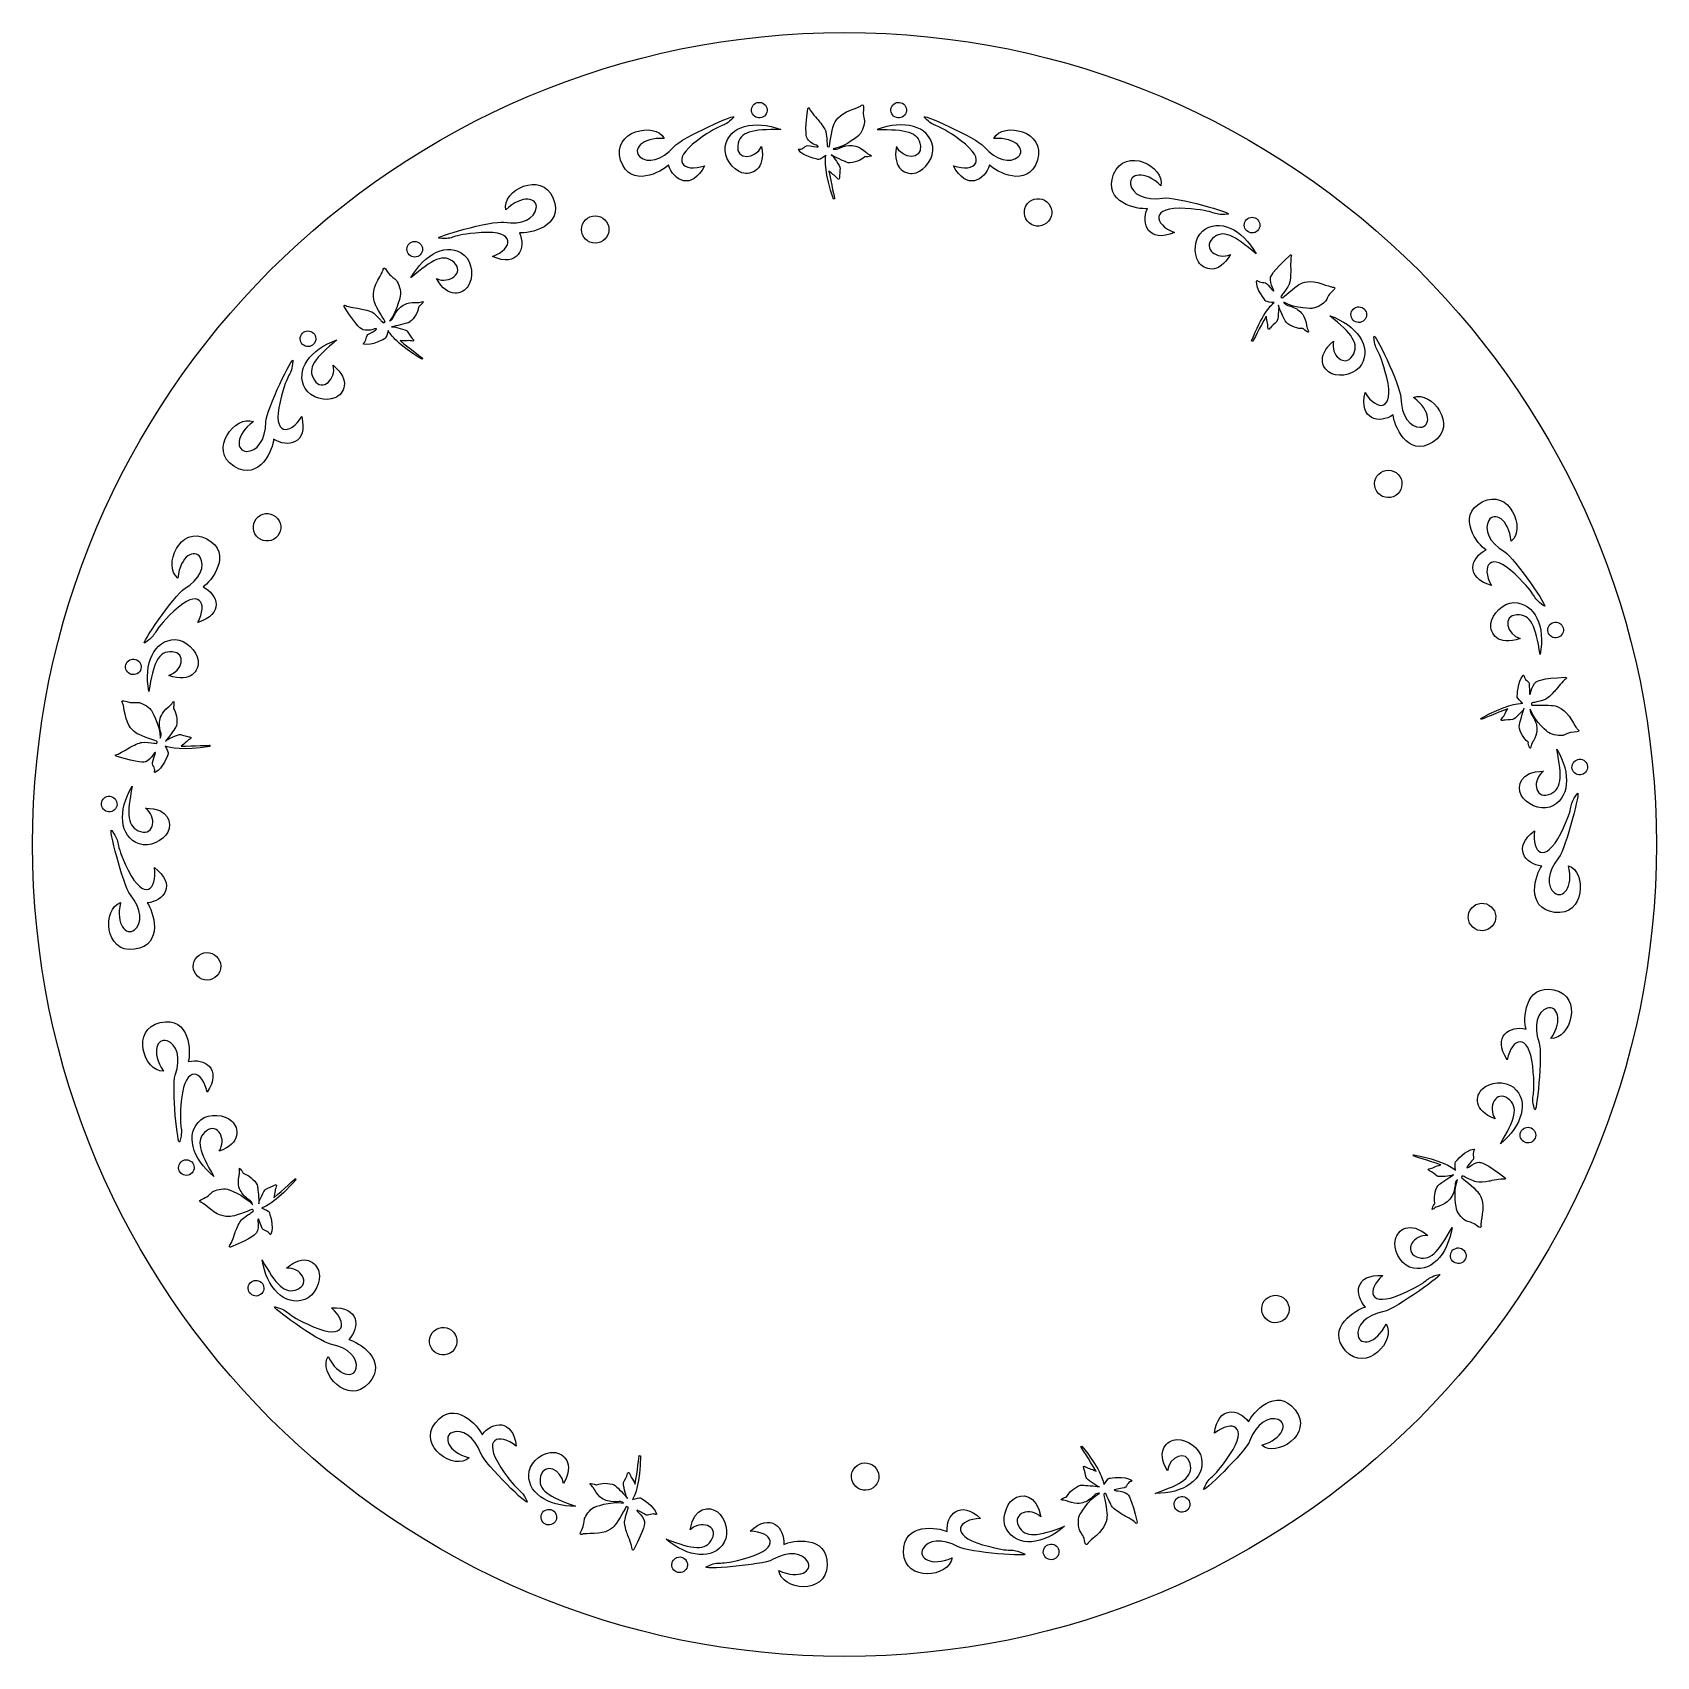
# Model space of a CAD drawing. Header units: centimetres. Extents: x -10.9 to 10.9, y -10.9 to 10.9.
import ezdxf

# ---------------------------------------------------------------- set-up
doc = ezdxf.new("R2010")
doc.units = ezdxf.units.CM
doc.header["$MEASUREMENT"] = 0
doc.layers.add('Camada 1', color=7, linetype='Continuous')

msp = doc.modelspace()

# ---------------------------------------------------------------- linework, layer by layer
at = {"layer": 'Camada 1'}
msp.add_ellipse((-0.00001, 0.00001), major_axis=(0, 10.86114), ratio=1, dxfattribs=at)
at = {"layer": 'Camada 1', "color": 7}
for points, knots in [([(-1.48295, 9.72549), (-1.40977, 9.79825), (-2.18095, 9.45175), (-2.28361, 9.33314), (-2.28361, 9.33314), (-2.44699, 9.14447), (-2.63402, 9.10809), (-2.73647, 9.19759), (-2.73647, 9.19759), (-2.83902, 9.2872), (-2.71787, 9.4641), (-2.41098, 9.4432), (-2.41098, 9.4432), (-2.53144, 9.67431), (-3.12094, 9.54361), (-2.99404, 9.1534), (-2.99404, 9.1534), (-2.86744, 8.7633), (-2.43667, 8.99986), (-2.35356, 9.09143), (-2.35356, 9.09143), (-2.29138, 8.87619), (-2.04093, 8.74345), (-1.8721, 9.07907), (-1.8721, 9.07907), (-2.1546, 8.98342), (-2.34462, 9.14067), (-1.96756, 9.4175), (-1.96756, 9.4175), (-1.59048, 9.69435), (-1.65141, 9.55793), (-1.48295, 9.72549)], [0, 0, 0, 0, 0.11111111, 0.11111111, 0.11111111, 0.11111111, 0.22222222, 0.22222222, 0.22222222, 0.22222222, 0.33333333, 0.33333333, 0.33333333, 0.33333333, 0.44444444, 0.44444444, 0.44444444, 0.44444444, 0.55555556, 0.55555556, 0.55555556, 0.55555556, 0.66666667, 0.66666667, 0.66666667, 0.66666667, 0.77777778, 0.77777778, 0.77777778, 0.77777778, 1, 1, 1, 1]), ([(-1.04673, 9.87252), (-1.07446, 9.92324), (-1.13791, 9.94181), (-1.1886, 9.91417), (-1.1886, 9.91417), (-1.23919, 9.88644), (-1.25779, 9.82299), (-1.23014, 9.77241), (-1.23014, 9.77241), (-1.20252, 9.72172), (-1.13896, 9.70312), (-1.08838, 9.73076), (-1.08838, 9.73076), (-1.03768, 9.75848), (-1.01911, 9.82201), (-1.04673, 9.87252)], [0, 0, 0, 0, 0.2, 0.2, 0.2, 0.2, 0.4, 0.4, 0.4, 0.4, 0.6, 0.6, 0.6, 0.6, 1, 1, 1, 1]), ([(-0.21427, 9.33306), (-0.23607, 9.32779), (-0.23091, 9.35759), (-0.23218, 9.37762), (-0.23218, 9.37762), (-0.23364, 9.39768), (-0.24025, 9.50033), (-0.25028, 9.53478), (-0.25028, 9.53478), (-0.26031, 9.56902), (-0.3151, 9.6462), (-0.34146, 9.67734), (-0.34146, 9.67734), (-0.36784, 9.70859), (-0.45462, 9.80315), (-0.46748, 9.83778), (-0.46748, 9.83778), (-0.48013, 9.87233), (-0.49201, 9.84217), (-0.49201, 9.84217), (-0.49201, 9.84217), (-0.53532, 9.51872), (-0.50738, 9.45821), (-0.49667, 9.43855), (-0.49667, 9.43855), (-0.48606, 9.41852), (-0.42505, 9.36965), (-0.39441, 9.36031), (-0.39441, 9.36031), (-0.36406, 9.35116), (-0.34742, 9.33568), (-0.35335, 9.3311), (-0.35335, 9.3311), (-0.35928, 9.32663), (-0.46485, 9.34822), (-0.48977, 9.35028), (-0.48977, 9.35028), (-0.51448, 9.35221), (-0.53385, 9.32557), (-0.55671, 9.31263), (-0.55671, 9.31263), (-0.57957, 9.29969), (-0.59523, 9.30162), (-0.59523, 9.30162), (-0.59523, 9.30162), (-0.60584, 9.30046), (-0.62296, 9.30122), (-0.61267, 9.2881), (-0.61267, 9.2881), (-0.55039, 9.19809), (-0.3552, 9.16364), (-0.34224, 9.16189), (-0.34224, 9.16189), (-0.3324, 9.16062), (-0.27829, 9.19605), (-0.25263, 9.21335), (-0.25263, 9.21335), (-0.25263, 9.21335), (-0.24816, 9.21822), (-0.24816, 9.21822), (-0.24816, 9.21822), (-0.26023, 9.15147), (-0.26713, 8.97972), (-0.14675, 8.63167), (-0.14675, 8.63167), (-0.14675, 8.63167), (-0.13069, 8.63429), (-0.13069, 8.63429), (-0.13069, 8.63429), (-0.13069, 8.63429), (-0.17964, 8.85098), (-0.21001, 9.00804), (-0.21001, 9.00804), (-0.21001, 9.00804), (-0.21088, 9.01106), (-0.21088, 9.01106), (-0.21088, 9.01106), (-0.19104, 8.99257), (-0.15804, 8.96232), (-0.14024, 8.95121), (-0.14024, 8.95121), (-0.11349, 8.93486), (-0.10531, 8.91501), (-0.08555, 8.89866), (-0.08555, 8.89866), (-0.066, 8.88202), (-0.06833, 8.92239), (-0.06833, 8.9294), (-0.06833, 8.9294), (-0.06862, 8.94681), (-0.06132, 9.01367), (-0.05724, 9.04568), (-0.05724, 9.04568), (-0.05343, 9.07478), (-0.15776, 9.20811), (-0.15776, 9.20811), (-0.15776, 9.20811), (-0.15776, 9.20811), (-0.21314, 9.2479), (-0.15427, 9.21258), (-0.15427, 9.21258), (-0.0954, 9.17715), (0.0276, 9.12453), (0.0276, 9.12453), (0.0276, 9.12453), (0.07917, 9.10088), (0.20566, 9.14398), (0.2481, 9.18028), (0.2481, 9.18028), (0.29043, 9.21629), (0.27681, 9.19526), (0.30697, 9.19917), (0.30697, 9.19917), (0.33734, 9.20324), (0.36147, 9.20608), (0.36116, 9.21113), (0.36116, 9.21113), (0.36076, 9.2161), (0.33264, 9.22767), (0.31221, 9.24023), (0.31221, 9.24023), (0.29215, 9.25288), (0.27718, 9.26759), (0.27718, 9.26759), (0.27718, 9.26759), (0.17452, 9.35535), (0.11147, 9.35059), (0.0598, 9.34943), (0.0598, 9.34943), (0.00802, 9.34816), (-0.07273, 9.314), (-0.09083, 9.3035), (-0.09083, 9.3035), (-0.10911, 9.293), (-0.15203, 9.30369), (-0.15203, 9.30369), (-0.15203, 9.30369), (0.03082, 9.33687), (0.19759, 9.49102), (0.19759, 9.49102), (0.19759, 9.49102), (0.24479, 9.5392), (0.27114, 9.64165), (0.26773, 9.67628), (0.26773, 9.67628), (0.26434, 9.71113), (0.24156, 9.75909), (0.25196, 9.83051), (0.25196, 9.83051), (0.26257, 9.90163), (0.24789, 9.89959), (0.2291, 9.88753), (0.2291, 9.88753), (0.21034, 9.87539), (0.23455, 9.88023), (0.0804, 9.82223), (0.0804, 9.82223), (-0.07375, 9.76423), (-0.12677, 9.672), (-0.14712, 9.61633), (-0.14712, 9.61633), (-0.16755, 9.56098), (-0.20221, 9.33542), (-0.20221, 9.33542), (-0.20221, 9.33542), (-0.20221, 9.33542), (-0.21427, 9.33306), (-0.21427, 9.33306)], [0, 0, 0, 0, 0.02325581, 0.02325581, 0.02325581, 0.02325581, 0.04651163, 0.04651163, 0.04651163, 0.04651163, 0.06976744, 0.06976744, 0.06976744, 0.06976744, 0.09302326, 0.09302326, 0.09302326, 0.09302326, 0.11627907, 0.11627907, 0.11627907, 0.11627907, 0.13953488, 0.13953488, 0.13953488, 0.13953488, 0.1627907, 0.1627907, 0.1627907, 0.1627907, 0.18604651, 0.18604651, 0.18604651, 0.18604651, 0.20930233, 0.20930233, 0.20930233, 0.20930233, 0.23255814, 0.23255814, 0.23255814, 0.23255814, 0.25581395, 0.25581395, 0.25581395, 0.25581395, 0.27906977, 0.27906977, 0.27906977, 0.27906977, 0.30232558, 0.30232558, 0.30232558, 0.30232558, 0.3255814, 0.3255814, 0.3255814, 0.3255814, 0.34883721, 0.34883721, 0.34883721, 0.34883721, 0.37209302, 0.37209302, 0.37209302, 0.37209302, 0.39534884, 0.39534884, 0.39534884, 0.39534884, 0.41860465, 0.41860465, 0.41860465, 0.41860465, 0.44186047, 0.44186047, 0.44186047, 0.44186047, 0.46511628, 0.46511628, 0.46511628, 0.46511628, 0.48837209, 0.48837209, 0.48837209, 0.48837209, 0.51162791, 0.51162791, 0.51162791, 0.51162791, 0.53488372, 0.53488372, 0.53488372, 0.53488372, 0.55813953, 0.55813953, 0.55813953, 0.55813953, 0.58139535, 0.58139535, 0.58139535, 0.58139535, 0.60465116, 0.60465116, 0.60465116, 0.60465116, 0.62790698, 0.62790698, 0.62790698, 0.62790698, 0.65116279, 0.65116279, 0.65116279, 0.65116279, 0.6744186, 0.6744186, 0.6744186, 0.6744186, 0.69767442, 0.69767442, 0.69767442, 0.69767442, 0.72093023, 0.72093023, 0.72093023, 0.72093023, 0.74418605, 0.74418605, 0.74418605, 0.74418605, 0.76744186, 0.76744186, 0.76744186, 0.76744186, 0.79069767, 0.79069767, 0.79069767, 0.79069767, 0.81395349, 0.81395349, 0.81395349, 0.81395349, 0.8372093, 0.8372093, 0.8372093, 0.8372093, 0.86046512, 0.86046512, 0.86046512, 0.86046512, 0.88372093, 0.88372093, 0.88372093, 0.88372093, 0.90697674, 0.90697674, 0.90697674, 0.90697674, 0.93023256, 0.93023256, 0.93023256, 0.93023256, 0.95348837, 0.95348837, 0.95348837, 0.95348837, 1, 1, 1, 1]), ([(0.67396, 9.73073), (0.72465, 9.70311), (0.7881, 9.72168), (0.81583, 9.77238), (0.81583, 9.77238), (0.84348, 9.82299), (0.82488, 9.88644), (0.77418, 9.91414), (0.77418, 9.91414), (0.72359, 9.94176), (0.66007, 9.92319), (0.63231, 9.87249), (0.63231, 9.87249), (0.60467, 9.82201), (0.62337, 9.75848), (0.67396, 9.73073)], [0, 0, 0, 0, 0.2, 0.2, 0.2, 0.2, 0.4, 0.4, 0.4, 0.4, 0.6, 0.6, 0.6, 0.6, 1, 1, 1, 1]), ([(1.55322, 9.41751), (1.9302, 9.14068), (1.74012, 8.98343), (1.45768, 9.07908), (1.45768, 9.07908), (1.62662, 8.74346), (1.87707, 8.8762), (1.93925, 9.09144), (1.93925, 9.09144), (2.02236, 8.99987), (2.45302, 8.7633), (2.57973, 9.15341), (2.57973, 9.15341), (2.70662, 9.54362), (2.11703, 9.67432), (1.99667, 9.44321), (1.99667, 9.44321), (2.30348, 9.46414), (2.42463, 9.28721), (2.32205, 9.1976), (2.32205, 9.1976), (2.2196, 9.10809), (2.03257, 9.14447), (1.86919, 9.33315), (1.86919, 9.33315), (1.76653, 9.45176), (0.99538, 9.79829), (1.06853, 9.7255), (1.06853, 9.7255), (1.23707, 9.55793), (1.17617, 9.69435), (1.55322, 9.41751)], [0, 0, 0, 0, 0.11111111, 0.11111111, 0.11111111, 0.11111111, 0.22222222, 0.22222222, 0.22222222, 0.22222222, 0.33333333, 0.33333333, 0.33333333, 0.33333333, 0.44444444, 0.44444444, 0.44444444, 0.44444444, 0.55555556, 0.55555556, 0.55555556, 0.55555556, 0.66666667, 0.66666667, 0.66666667, 0.66666667, 0.77777778, 0.77777778, 0.77777778, 0.77777778, 1, 1, 1, 1]), ([(-0.85155, 9.56229), (-1.20292, 9.69551), (-1.54526, 9.61709), (-1.59516, 9.33459), (-1.59516, 9.33459), (-1.61998, 9.19341), (-1.49639, 9.02214), (-1.37106, 8.98526), (-1.37106, 8.98526), (-1.24544, 8.9483), (-1.052, 9.02087), (-1.10862, 9.33477), (-1.10862, 9.33477), (-1.1926, 9.16136), (-1.45184, 9.15406), (-1.42877, 9.34527), (-1.42877, 9.34527), (-1.40561, 9.5366), (-1.23046, 9.56706), (-0.85155, 9.56229)], [0, 0, 0, 0, 0.16666667, 0.16666667, 0.16666667, 0.16666667, 0.33333333, 0.33333333, 0.33333333, 0.33333333, 0.5, 0.5, 0.5, 0.5, 0.66666667, 0.66666667, 0.66666667, 0.66666667, 1, 1, 1, 1]), ([(0.43721, 9.56229), (0.78847, 9.69551), (1.13089, 9.61709), (1.18074, 9.33459), (1.18074, 9.33459), (1.20564, 9.19341), (1.08197, 9.02214), (0.95672, 8.98526), (0.95672, 8.98526), (0.8311, 8.9483), (0.63763, 9.02087), (0.69428, 9.33477), (0.69428, 9.33477), (0.77818, 9.16136), (1.03739, 9.15406), (1.01443, 9.34527), (1.01443, 9.34527), (0.99127, 9.5366), (0.81612, 9.56706), (0.43721, 9.56229)], [0, 0, 0, 0, 0.16666667, 0.16666667, 0.16666667, 0.16666667, 0.33333333, 0.33333333, 0.33333333, 0.33333333, 0.5, 0.5, 0.5, 0.5, 0.66666667, 0.66666667, 0.66666667, 0.66666667, 1, 1, 1, 1]), ([(5.12547, 8.43141), (5.22805, 8.44017), (4.41485, 8.67059), (4.25983, 8.64559), (4.25983, 8.64559), (4.01342, 8.60598), (3.84687, 8.69861), (3.82583, 8.8327), (3.82583, 8.8327), (3.80482, 8.96748), (4.01133, 9.02516), (4.23308, 8.81188), (4.23308, 8.81188), (4.28933, 9.06614), (3.75387, 9.34502), (3.60009, 8.96465), (3.60009, 8.96465), (3.44634, 8.58447), (3.92841, 8.48853), (4.05102, 8.50554), (4.05102, 8.50554), (3.96021, 8.30081), (4.0669, 8.03789), (4.41212, 8.18645), (4.41212, 8.18645), (4.13399, 8.29466), (4.08965, 8.53726), (4.55621, 8.50699), (4.55621, 8.50699), (5.02292, 8.47673), (4.88883, 8.41146), (5.12547, 8.43141)], [0, 0, 0, 0, 0.11111111, 0.11111111, 0.11111111, 0.11111111, 0.22222222, 0.22222222, 0.22222222, 0.22222222, 0.33333333, 0.33333333, 0.33333333, 0.33333333, 0.44444444, 0.44444444, 0.44444444, 0.44444444, 0.55555556, 0.55555556, 0.55555556, 0.55555556, 0.66666667, 0.66666667, 0.66666667, 0.66666667, 0.77777778, 0.77777778, 0.77777778, 0.77777778, 1, 1, 1, 1]), ([(-4.85329, 8.18461), (-4.38651, 8.21488), (-4.43099, 7.97228), (-4.70888, 7.86399), (-4.70888, 7.86399), (-4.36373, 7.71529), (-4.25718, 7.97805), (-4.34786, 8.18287), (-4.34786, 8.18287), (-4.22536, 8.16612), (-3.74339, 8.26187), (-3.89704, 8.64216), (-3.89704, 8.64216), (-4.05068, 9.02253), (-4.58636, 8.74376), (-4.53003, 8.48939), (-4.53003, 8.48939), (-4.30844, 8.70259), (-4.10196, 8.64489), (-4.12289, 8.5104), (-4.12289, 8.5104), (-4.14382, 8.37591), (-4.31051, 8.28357), (-4.55697, 8.32307), (-4.55697, 8.32307), (-4.7118, 8.34789), (-5.52529, 8.11775), (-5.42242, 8.109), (-5.42242, 8.109), (-5.18571, 8.08896), (-5.3201, 8.15426), (-4.85329, 8.18461)], [0, 0, 0, 0, 0.11111111, 0.11111111, 0.11111111, 0.11111111, 0.22222222, 0.22222222, 0.22222222, 0.22222222, 0.33333333, 0.33333333, 0.33333333, 0.33333333, 0.44444444, 0.44444444, 0.44444444, 0.44444444, 0.55555556, 0.55555556, 0.55555556, 0.55555556, 0.66666667, 0.66666667, 0.66666667, 0.66666667, 0.77777778, 0.77777778, 0.77777778, 0.77777778, 1, 1, 1, 1]), ([(2.47003, 8.31375), (2.54808, 8.24866), (2.66386, 8.25888), (2.72908, 8.33613), (2.72908, 8.33613), (2.79438, 8.41408), (2.78414, 8.52986), (2.70648, 8.59534), (2.70648, 8.59534), (2.62875, 8.66053), (2.51283, 8.65032), (2.44785, 8.57259), (2.44785, 8.57259), (2.38248, 8.49494), (2.39261, 8.37884), (2.47003, 8.31375)], [0, 0, 0, 0, 0.2, 0.2, 0.2, 0.2, 0.4, 0.4, 0.4, 0.4, 0.6, 0.6, 0.6, 0.6, 1, 1, 1, 1]), ([(-3.33413, 8.04176), (-3.23274, 8.04176), (-3.1504, 8.12399), (-3.1504, 8.22538), (-3.1504, 8.22538), (-3.1504, 8.32687), (-3.23274, 8.40919), (-3.33413, 8.40919), (-3.33413, 8.40919), (-3.43562, 8.40919), (-3.51786, 8.32688), (-3.51786, 8.22538), (-3.51786, 8.22538), (-3.51786, 8.12399), (-3.43563, 8.04176), (-3.33413, 8.04176)], [0, 0, 0, 0, 0.2, 0.2, 0.2, 0.2, 0.4, 0.4, 0.4, 0.4, 0.6, 0.6, 0.6, 0.6, 1, 1, 1, 1]), ([(5.50419, 7.90076), (5.32086, 8.22861), (5.00791, 8.38839), (4.78817, 8.20408), (4.78817, 8.20408), (4.67842, 8.11203), (4.66305, 7.90137), (4.73515, 7.79265), (4.73515, 7.79265), (4.80783, 7.68338), (5.00264, 7.61477), (5.16108, 7.89171), (5.16108, 7.89171), (4.98532, 7.81271), (4.78217, 7.97392), (4.92266, 8.10531), (4.92266, 8.10531), (5.0634, 8.23726), (5.21696, 8.14804), (5.50419, 7.90076)], [0, 0, 0, 0, 0.16666667, 0.16666667, 0.16666667, 0.16666667, 0.33333333, 0.33333333, 0.33333333, 0.33333333, 0.5, 0.5, 0.5, 0.5, 0.66666667, 0.66666667, 0.66666667, 0.66666667, 1, 1, 1, 1]), ([(5.55423, 8.26382), (5.5655, 8.32047), (5.52891, 8.37545), (5.47247, 8.38701), (5.47247, 8.38701), (5.41566, 8.39831), (5.36058, 8.36132), (5.34909, 8.3047), (5.34909, 8.3047), (5.338, 8.24826), (5.37438, 8.19336), (5.43082, 8.18188), (5.43082, 8.18188), (5.48766, 8.17051), (5.54293, 8.20728), (5.55423, 8.26382)], [0, 0, 0, 0, 0.2, 0.2, 0.2, 0.2, 0.4, 0.4, 0.4, 0.4, 0.6, 0.6, 0.6, 0.6, 1, 1, 1, 1]), ([(-5.72811, 7.85933), (-5.67157, 7.87071), (-5.6349, 7.92579), (-5.64617, 7.98241), (-5.64617, 7.98241), (-5.65755, 8.03906), (-5.71263, 8.07562), (-5.76925, 8.06425), (-5.76925, 8.06425), (-5.82579, 8.05295), (-5.86246, 7.99789), (-5.85119, 7.94127), (-5.85119, 7.94127), (-5.8399, 7.88481), (-5.78473, 7.84814), (-5.72811, 7.85933)], [0, 0, 0, 0, 0.2, 0.2, 0.2, 0.2, 0.4, 0.4, 0.4, 0.4, 0.6, 0.6, 0.6, 0.6, 1, 1, 1, 1]), ([(-5.21955, 7.78294), (-5.07903, 7.65128), (-5.28231, 7.49023), (-5.45815, 7.56916), (-5.45815, 7.56916), (-5.29964, 7.29222), (-5.10472, 7.36101), (-5.03222, 7.4701), (-5.03222, 7.4701), (-4.96002, 7.57887), (-4.97539, 7.78956), (-5.08524, 7.88161), (-5.08524, 7.88161), (-5.30495, 8.06589), (-5.61779, 7.90614), (-5.80112, 7.57821), (-5.80112, 7.57821), (-5.51401, 7.82536), (-5.36026, 7.91471), (-5.21955, 7.78294)], [0, 0, 0, 0, 0.16666667, 0.16666667, 0.16666667, 0.16666667, 0.33333333, 0.33333333, 0.33333333, 0.33333333, 0.5, 0.5, 0.5, 0.5, 0.66666667, 0.66666667, 0.66666667, 0.66666667, 1, 1, 1, 1]), ([(5.84516, 7.31548), (5.8251, 7.32559), (5.84807, 7.34495), (5.86014, 7.36123), (5.86014, 7.36123), (5.87162, 7.37711), (5.93293, 7.46018), (5.94692, 7.49299), (5.94692, 7.49299), (5.96134, 7.52548), (5.9693, 7.62007), (5.96872, 7.66084), (5.96872, 7.66084), (5.96891, 7.7018), (5.96287, 7.82996), (5.97552, 7.86489), (5.97552, 7.86489), (5.9878, 7.89944), (5.9592, 7.88386), (5.9592, 7.88386), (5.9592, 7.88386), (5.71864, 7.66412), (5.70094, 7.59943), (5.69665, 7.57784), (5.69665, 7.57784), (5.69178, 7.55546), (5.70697, 7.47889), (5.7243, 7.45211), (5.7243, 7.45211), (5.74179, 7.42565), (5.74491, 7.40277), (5.73713, 7.40316), (5.73713, 7.40316), (5.72993, 7.40364), (5.66297, 7.4882), (5.6449, 7.50542), (5.6449, 7.50542), (5.62738, 7.52304), (5.59566, 7.51524), (5.56957, 7.51981), (5.56957, 7.51981), (5.54367, 7.52478), (5.53298, 7.53616), (5.53298, 7.53616), (5.53298, 7.53616), (5.52441, 7.54219), (5.51155, 7.55386), (5.51118, 7.53703), (5.51118, 7.53703), (5.50086, 7.42813), (5.62794, 7.27626), (5.63691, 7.26671), (5.63691, 7.26671), (5.64371, 7.25912), (5.70795, 7.25152), (5.73848, 7.24822), (5.73848, 7.24822), (5.73848, 7.24822), (5.74552, 7.24938), (5.74552, 7.24938), (5.74552, 7.24938), (5.69297, 7.2057), (5.57738, 7.0787), (5.44601, 6.73461), (5.44601, 6.73461), (5.44601, 6.73461), (5.45982, 6.72614), (5.45982, 6.72614), (5.45982, 6.72614), (5.45982, 6.72614), (5.56179, 6.92415), (5.63923, 7.0638), (5.63923, 7.0638), (5.63923, 7.0638), (5.64061, 7.06653), (5.64061, 7.06653), (5.64061, 7.06653), (5.6441, 7.03978), (5.64995, 6.99512), (5.65638, 6.97525), (5.65638, 6.97525), (5.6663, 6.94548), (5.65969, 6.92503), (5.66456, 6.89984), (5.66456, 6.89984), (5.66885, 6.87463), (5.69276, 6.90704), (5.69708, 6.91209), (5.69708, 6.91209), (5.70856, 6.92582), (5.75703, 6.97242), (5.78056, 6.9943), (5.78056, 6.9943), (5.80236, 7.01414), (5.808, 7.18329), (5.808, 7.18329), (5.808, 7.18329), (5.808, 7.18329), (5.79146, 7.24936), (5.81345, 7.18445), (5.81345, 7.18445), (5.83605, 7.11944), (5.89656, 7.00035), (5.89656, 7.00035), (5.89656, 7.00035), (5.92069, 6.94889), (6.04504, 6.90071), (6.10092, 6.90092), (6.10092, 6.90092), (6.15677, 6.90179), (6.13264, 6.89401), (6.15833, 6.87777), (6.15833, 6.87777), (6.18439, 6.86142), (6.20466, 6.848), (6.20757, 6.85218), (6.20757, 6.85218), (6.21048, 6.85607), (6.19646, 6.88303), (6.18868, 6.90589), (6.18868, 6.90589), (6.18167, 6.92838), (6.17953, 6.94939), (6.17953, 6.94939), (6.17953, 6.94939), (6.15733, 7.08261), (6.10558, 7.11949), (6.06568, 7.15188), (6.06568, 7.15188), (6.0252, 7.18397), (5.94151, 7.20977), (5.92087, 7.21358), (5.92087, 7.21358), (5.89984, 7.21681), (5.87414, 7.2529), (5.87414, 7.2529), (5.87414, 7.2529), (6.03509, 7.16075), (6.26242, 7.17165), (6.26242, 7.17165), (6.26242, 7.17165), (6.32915, 7.17834), (6.41516, 7.23975), (6.43503, 7.26838), (6.43503, 7.26838), (6.45466, 7.29748), (6.46792, 7.34876), (6.522, 7.39662), (6.522, 7.39662), (6.57592, 7.44459), (6.56328, 7.45218), (6.5411, 7.4552), (6.5411, 7.4552), (6.5189, 7.45782), (6.54052, 7.44605), (6.38518, 7.50055), (6.38518, 7.50055), (6.2299, 7.55535), (6.12986, 7.51875), (6.07847, 7.48896), (6.07847, 7.48896), (6.02748, 7.45986), (5.85582, 7.30933), (5.85582, 7.30933), (5.85582, 7.30933), (5.85582, 7.30933), (5.84516, 7.31548), (5.84516, 7.31548)], [0, 0, 0, 0, 0.02325581, 0.02325581, 0.02325581, 0.02325581, 0.04651163, 0.04651163, 0.04651163, 0.04651163, 0.06976744, 0.06976744, 0.06976744, 0.06976744, 0.09302326, 0.09302326, 0.09302326, 0.09302326, 0.11627907, 0.11627907, 0.11627907, 0.11627907, 0.13953488, 0.13953488, 0.13953488, 0.13953488, 0.1627907, 0.1627907, 0.1627907, 0.1627907, 0.18604651, 0.18604651, 0.18604651, 0.18604651, 0.20930233, 0.20930233, 0.20930233, 0.20930233, 0.23255814, 0.23255814, 0.23255814, 0.23255814, 0.25581395, 0.25581395, 0.25581395, 0.25581395, 0.27906977, 0.27906977, 0.27906977, 0.27906977, 0.30232558, 0.30232558, 0.30232558, 0.30232558, 0.3255814, 0.3255814, 0.3255814, 0.3255814, 0.34883721, 0.34883721, 0.34883721, 0.34883721, 0.37209302, 0.37209302, 0.37209302, 0.37209302, 0.39534884, 0.39534884, 0.39534884, 0.39534884, 0.41860465, 0.41860465, 0.41860465, 0.41860465, 0.44186047, 0.44186047, 0.44186047, 0.44186047, 0.46511628, 0.46511628, 0.46511628, 0.46511628, 0.48837209, 0.48837209, 0.48837209, 0.48837209, 0.51162791, 0.51162791, 0.51162791, 0.51162791, 0.53488372, 0.53488372, 0.53488372, 0.53488372, 0.55813953, 0.55813953, 0.55813953, 0.55813953, 0.58139535, 0.58139535, 0.58139535, 0.58139535, 0.60465116, 0.60465116, 0.60465116, 0.60465116, 0.62790698, 0.62790698, 0.62790698, 0.62790698, 0.65116279, 0.65116279, 0.65116279, 0.65116279, 0.6744186, 0.6744186, 0.6744186, 0.6744186, 0.69767442, 0.69767442, 0.69767442, 0.69767442, 0.72093023, 0.72093023, 0.72093023, 0.72093023, 0.74418605, 0.74418605, 0.74418605, 0.74418605, 0.76744186, 0.76744186, 0.76744186, 0.76744186, 0.79069767, 0.79069767, 0.79069767, 0.79069767, 0.81395349, 0.81395349, 0.81395349, 0.81395349, 0.8372093, 0.8372093, 0.8372093, 0.8372093, 0.86046512, 0.86046512, 0.86046512, 0.86046512, 0.88372093, 0.88372093, 0.88372093, 0.88372093, 0.90697674, 0.90697674, 0.90697674, 0.90697674, 0.93023256, 0.93023256, 0.93023256, 0.93023256, 0.95348837, 0.95348837, 0.95348837, 0.95348837, 1, 1, 1, 1]), ([(-6.15292, 6.98385), (-6.16626, 6.96575), (-6.18134, 6.99192), (-6.19525, 7.00642), (-6.19525, 7.00642), (-6.20927, 7.02081), (-6.28029, 7.09527), (-6.31016, 7.11511), (-6.31016, 7.11511), (-6.33974, 7.13495), (-6.43131, 7.15879), (-6.47161, 7.1657), (-6.47161, 7.1657), (-6.51188, 7.17271), (-6.63917, 7.18935), (-6.67129, 7.20774), (-6.67129, 7.20774), (-6.7032, 7.22602), (-6.69288, 7.19528), (-6.69288, 7.19528), (-6.69288, 7.19528), (-6.51812, 6.91969), (-6.45777, 6.8913), (-6.43705, 6.88302), (-6.43705, 6.88302), (-6.41604, 6.87455), (-6.33788, 6.8763), (-6.30841, 6.88887), (-6.30841, 6.88887), (-6.2792, 6.90141), (-6.25645, 6.90014), (-6.25811, 6.89284), (-6.25811, 6.89284), (-6.25986, 6.88564), (-6.35463, 6.83437), (-6.37487, 6.81987), (-6.37487, 6.81987), (-6.39522, 6.80548), (-6.39289, 6.77267), (-6.40202, 6.74796), (-6.40202, 6.74796), (-6.41125, 6.72335), (-6.42448, 6.71489), (-6.42448, 6.71489), (-6.42448, 6.71489), (-6.43178, 6.70711), (-6.44549, 6.69679), (-6.42916, 6.6933), (-6.42916, 6.6933), (-6.32359, 6.66441), (-6.15193, 6.76336), (-6.14074, 6.77048), (-6.14074, 6.77048), (-6.13246, 6.77575), (-6.11388, 6.83763), (-6.10531, 6.8674), (-6.10531, 6.8674), (-6.10531, 6.8674), (-6.10502, 6.87412), (-6.10502, 6.87412), (-6.10502, 6.87412), (-6.07136, 6.81525), (-5.96625, 6.67912), (-5.65028, 6.48994), (-5.65028, 6.48994), (-5.65028, 6.48994), (-5.63967, 6.5023), (-5.63967, 6.5023), (-5.63967, 6.5023), (-5.63967, 6.5023), (-5.81649, 6.63679), (-5.94074, 6.73749), (-5.94074, 6.73749), (-5.94074, 6.73749), (-5.94325, 6.73934), (-5.94325, 6.73934), (-5.94325, 6.73934), (-5.91621, 6.73788), (-5.87144, 6.73593), (-5.8507, 6.73884), (-5.8507, 6.73884), (-5.81956, 6.7436), (-5.80059, 6.7336), (-5.7749, 6.73379), (-5.7749, 6.73379), (-5.74931, 6.73371), (-5.77704, 6.76308), (-5.78151, 6.76834), (-5.78151, 6.76834), (-5.79299, 6.78157), (-5.83035, 6.83753), (-5.84776, 6.8646), (-5.84776, 6.8646), (-5.86353, 6.88942), (-6.02913, 6.92445), (-6.02913, 6.92445), (-6.02913, 6.92445), (-6.02913, 6.92445), (-6.09705, 6.9194), (-6.02932, 6.93019), (-6.02932, 6.93019), (-5.9614, 6.9408), (-5.83345, 6.97961), (-5.83345, 6.97961), (-5.83345, 6.97961), (-5.77876, 6.99469), (-5.70957, 7.10904), (-5.70034, 7.16402), (-5.70034, 7.16402), (-5.69119, 7.21879), (-5.68798, 7.194), (-5.66745, 7.21638), (-5.66745, 7.21638), (-5.64671, 7.23905), (-5.63006, 7.25665), (-5.63358, 7.26035), (-5.63358, 7.26035), (-5.6371, 7.26387), (-5.6661, 7.25471), (-5.68972, 7.2512), (-5.68972, 7.2512), (-5.71327, 7.24789), (-5.73409, 7.24953), (-5.73409, 7.24953), (-5.73409, 7.24953), (-5.86924, 7.25091), (-5.91448, 7.20654), (-5.95332, 7.17246), (-5.95332, 7.17246), (-5.99213, 7.1383), (-6.03203, 7.06017), (-6.03915, 7.04051), (-6.03915, 7.04051), (-6.04635, 7.02075), (-6.08625, 7.0013), (-6.08625, 7.0013), (-6.08625, 7.0013), (-5.96743, 7.14425), (-5.93882, 7.3696), (-5.93882, 7.3696), (-5.93882, 7.3696), (-5.93358, 7.43675), (-5.9792, 7.53221), (-6.00401, 7.55663), (-6.00401, 7.55663), (-6.02912, 7.58105), (-6.07738, 7.60314), (-6.11535, 7.66455), (-6.11535, 7.66455), (-6.15289, 7.72593), (-6.16292, 7.71485), (-6.16954, 7.69365), (-6.16954, 7.69365), (-6.17608, 7.67214), (-6.1606, 7.69151), (-6.24145, 7.54797), (-6.24145, 7.54797), (-6.32223, 7.40443), (-6.30355, 7.29974), (-6.28331, 7.24399), (-6.28331, 7.24399), (-6.26336, 7.18853), (-6.14493, 6.99343), (-6.14493, 6.99343), (-6.14493, 6.99343), (-6.14493, 6.99343), (-6.15292, 6.98385), (-6.15292, 6.98385)], [0, 0, 0, 0, 0.02325581, 0.02325581, 0.02325581, 0.02325581, 0.04651163, 0.04651163, 0.04651163, 0.04651163, 0.06976744, 0.06976744, 0.06976744, 0.06976744, 0.09302326, 0.09302326, 0.09302326, 0.09302326, 0.11627907, 0.11627907, 0.11627907, 0.11627907, 0.13953488, 0.13953488, 0.13953488, 0.13953488, 0.1627907, 0.1627907, 0.1627907, 0.1627907, 0.18604651, 0.18604651, 0.18604651, 0.18604651, 0.20930233, 0.20930233, 0.20930233, 0.20930233, 0.23255814, 0.23255814, 0.23255814, 0.23255814, 0.25581395, 0.25581395, 0.25581395, 0.25581395, 0.27906977, 0.27906977, 0.27906977, 0.27906977, 0.30232558, 0.30232558, 0.30232558, 0.30232558, 0.3255814, 0.3255814, 0.3255814, 0.3255814, 0.34883721, 0.34883721, 0.34883721, 0.34883721, 0.37209302, 0.37209302, 0.37209302, 0.37209302, 0.39534884, 0.39534884, 0.39534884, 0.39534884, 0.41860465, 0.41860465, 0.41860465, 0.41860465, 0.44186047, 0.44186047, 0.44186047, 0.44186047, 0.46511628, 0.46511628, 0.46511628, 0.46511628, 0.48837209, 0.48837209, 0.48837209, 0.48837209, 0.51162791, 0.51162791, 0.51162791, 0.51162791, 0.53488372, 0.53488372, 0.53488372, 0.53488372, 0.55813953, 0.55813953, 0.55813953, 0.55813953, 0.58139535, 0.58139535, 0.58139535, 0.58139535, 0.60465116, 0.60465116, 0.60465116, 0.60465116, 0.62790698, 0.62790698, 0.62790698, 0.62790698, 0.65116279, 0.65116279, 0.65116279, 0.65116279, 0.6744186, 0.6744186, 0.6744186, 0.6744186, 0.69767442, 0.69767442, 0.69767442, 0.69767442, 0.72093023, 0.72093023, 0.72093023, 0.72093023, 0.74418605, 0.74418605, 0.74418605, 0.74418605, 0.76744186, 0.76744186, 0.76744186, 0.76744186, 0.79069767, 0.79069767, 0.79069767, 0.79069767, 0.81395349, 0.81395349, 0.81395349, 0.81395349, 0.8372093, 0.8372093, 0.8372093, 0.8372093, 0.86046512, 0.86046512, 0.86046512, 0.86046512, 0.88372093, 0.88372093, 0.88372093, 0.88372093, 0.90697674, 0.90697674, 0.90697674, 0.90697674, 0.93023256, 0.93023256, 0.93023256, 0.93023256, 0.95348837, 0.95348837, 0.95348837, 0.95348837, 1, 1, 1, 1]), ([(6.78126, 7.04933), (6.8019, 6.99522), (6.86262, 6.96884), (6.9163, 6.98988), (6.9163, 6.98988), (6.97022, 7.01081), (6.99668, 7.07132), (6.97567, 7.12503), (6.97567, 7.12503), (6.95485, 7.17895), (6.89391, 7.20541), (6.84041, 7.18477), (6.84041, 7.18477), (6.78692, 7.16377), (6.76025, 7.10286), (6.78126, 7.04933)], [0, 0, 0, 0, 0.2, 0.2, 0.2, 0.2, 0.4, 0.4, 0.4, 0.4, 0.6, 0.6, 0.6, 0.6, 1, 1, 1, 1]), ([(6.79409, 6.53467), (6.689, 6.37383), (6.49498, 6.54597), (6.54207, 6.7329), (6.54207, 6.7329), (6.29725, 6.52875), (6.39885, 6.34872), (6.51871, 6.29628), (6.51871, 6.29628), (6.63841, 6.24413), (6.84314, 6.2957), (6.91458, 6.41968), (6.91458, 6.41968), (7.05801, 6.66839), (6.84626, 6.94856), (6.49148, 7.07233), (6.49148, 7.07233), (6.78494, 6.83243), (6.89958, 6.69641), (6.79409, 6.53467)], [0, 0, 0, 0, 0.16666667, 0.16666667, 0.16666667, 0.16666667, 0.33333333, 0.33333333, 0.33333333, 0.33333333, 0.5, 0.5, 0.5, 0.5, 0.66666667, 0.66666667, 0.66666667, 0.66666667, 1, 1, 1, 1]), ([(-6.78856, 6.74972), (-7.14323, 6.62603), (-7.35509, 6.34578), (-7.21166, 6.09726), (-7.21166, 6.09726), (-7.14004, 5.9732), (-6.93522, 5.92142), (-6.81553, 5.97378), (-6.81553, 5.97378), (-6.69554, 6.02614), (-6.59405, 6.20616), (-6.83918, 6.41032), (-6.83918, 6.41032), (-6.79198, 6.22339), (-6.98592, 6.05125), (-7.0912, 6.21249), (-7.0912, 6.21249), (-7.19647, 6.37393), (-7.08182, 6.50987), (-6.78856, 6.74972)], [0, 0, 0, 0, 0.16666667, 0.16666667, 0.16666667, 0.16666667, 0.33333333, 0.33333333, 0.33333333, 0.33333333, 0.5, 0.5, 0.5, 0.5, 0.66666667, 0.66666667, 0.66666667, 0.66666667, 1, 1, 1, 1]), ([(-7.13739, 6.86203), (-7.1911, 6.88296), (-7.25182, 6.85639), (-7.27286, 6.80276), (-7.27286, 6.80276), (-7.29387, 6.74884), (-7.26733, 6.68833), (-7.21349, 6.66721), (-7.21349, 6.66721), (-7.15967, 6.64628), (-7.09916, 6.67285), (-7.07813, 6.72656), (-7.07813, 6.72656), (-7.05711, 6.78028), (-7.08368, 6.841), (-7.13739, 6.86203)], [0, 0, 0, 0, 0.2, 0.2, 0.2, 0.2, 0.4, 0.4, 0.4, 0.4, 0.6, 0.6, 0.6, 0.6, 1, 1, 1, 1]), ([(7.25341, 6.24413), (7.36416, 5.78952), (7.11757, 5.79116), (6.96287, 6.04622), (6.96287, 6.04622), (6.87627, 5.68065), (7.15318, 5.62127), (7.33943, 5.74592), (7.33943, 5.74592), (7.34411, 5.62252), (7.52218, 5.1645), (7.86997, 5.38169), (7.86997, 5.38169), (8.21792, 5.59918), (7.85031, 6.07831), (7.60975, 5.97856), (7.60975, 5.97856), (7.8583, 5.79758), (7.83727, 5.58407), (7.70103, 5.58126), (7.70103, 5.58126), (7.56498, 5.57883), (7.4451, 5.72673), (7.44121, 5.97623), (7.44121, 5.97623), (7.43867, 6.133), (7.07087, 6.89423), (7.08003, 6.79154), (7.08003, 6.79154), (7.10159, 6.55472), (7.14247, 6.69855), (7.25341, 6.24413)], [0, 0, 0, 0, 0.11111111, 0.11111111, 0.11111111, 0.11111111, 0.22222222, 0.22222222, 0.22222222, 0.22222222, 0.33333333, 0.33333333, 0.33333333, 0.33333333, 0.44444444, 0.44444444, 0.44444444, 0.44444444, 0.55555556, 0.55555556, 0.55555556, 0.55555556, 0.66666667, 0.66666667, 0.66666667, 0.66666667, 0.77777778, 0.77777778, 0.77777778, 0.77777778, 1, 1, 1, 1]), ([(-7.37707, 6.469), (-7.36781, 6.57176), (-7.73574, 5.81061), (-7.73817, 5.65374), (-7.73817, 5.65374), (-7.74206, 5.40424), (-7.86194, 5.25604), (-7.99799, 5.25877), (-7.99799, 5.25877), (-8.13412, 5.2615), (-8.15505, 5.47499), (-7.9066, 5.65607), (-7.9066, 5.65607), (-8.14724, 5.75571), (-8.51488, 5.27668), (-8.1669, 5.05928), (-8.1669, 5.05928), (-7.81921, 4.8419), (-7.64115, 5.30002), (-7.63638, 5.42351), (-7.63638, 5.42351), (-7.45043, 5.29865), (-7.1732, 5.358), (-7.25961, 5.7236), (-7.25961, 5.7236), (-7.41452, 5.46875), (-7.66119, 5.46701), (-7.55025, 5.92143), (-7.55025, 5.92143), (-7.43943, 6.37589), (-7.39837, 6.23225), (-7.37707, 6.469)], [0, 0, 0, 0, 0.11111111, 0.11111111, 0.11111111, 0.11111111, 0.22222222, 0.22222222, 0.22222222, 0.22222222, 0.33333333, 0.33333333, 0.33333333, 0.33333333, 0.44444444, 0.44444444, 0.44444444, 0.44444444, 0.55555556, 0.55555556, 0.55555556, 0.55555556, 0.66666667, 0.66666667, 0.66666667, 0.66666667, 0.77777778, 0.77777778, 0.77777778, 0.77777778, 1, 1, 1, 1]), ([(7.09146, 4.79133), (7.10937, 4.69119), (7.20473, 4.62464), (7.30437, 4.64187), (7.30437, 4.64187), (7.40441, 4.65978), (7.47098, 4.75495), (7.45365, 4.85499), (7.45365, 4.85499), (7.43595, 4.95492), (7.34059, 5.02157), (7.24074, 5.00387), (7.24074, 5.00387), (7.14091, 4.98632), (7.07415, 4.89094), (7.09146, 4.79133)], [0, 0, 0, 0, 0.2, 0.2, 0.2, 0.2, 0.4, 0.4, 0.4, 0.4, 0.6, 0.6, 0.6, 0.6, 1, 1, 1, 1]), ([(9.356, 3.19237), (9.4403, 3.1331), (8.9654, 3.83245), (8.83056, 3.91283), (8.83056, 3.91283), (8.61646, 4.04089), (8.54817, 4.21895), (8.61842, 4.33516), (8.61842, 4.33516), (8.68885, 4.45192), (8.88425, 4.36336), (8.91695, 4.05735), (8.91695, 4.05735), (9.12343, 4.21605), (8.89242, 4.774), (8.53026, 4.58136), (8.53026, 4.58136), (8.1681, 4.38898), (8.47576, 4.00568), (8.58045, 3.9398), (8.58045, 3.9398), (8.37923, 3.84143), (8.29203, 3.5715), (8.65207, 3.46339), (8.65207, 3.46339), (8.50864, 3.72506), (8.63048, 3.93932), (8.96851, 3.61616), (8.96851, 3.61616), (9.30654, 3.293), (9.16177, 3.32929), (9.356, 3.19237)], [0, 0, 0, 0, 0.11111111, 0.11111111, 0.11111111, 0.11111111, 0.22222222, 0.22222222, 0.22222222, 0.22222222, 0.33333333, 0.33333333, 0.33333333, 0.33333333, 0.44444444, 0.44444444, 0.44444444, 0.44444444, 0.55555556, 0.55555556, 0.55555556, 0.55555556, 0.66666667, 0.66666667, 0.66666667, 0.66666667, 0.77777778, 0.77777778, 0.77777778, 0.77777778, 1, 1, 1, 1]), ([(-7.60583, 4.10238), (-7.52807, 4.16757), (-7.51786, 4.28336), (-7.58305, 4.36101), (-7.58305, 4.36101), (-7.64835, 4.43874), (-7.76424, 4.44888), (-7.842, 4.38368), (-7.842, 4.38368), (-7.91966, 4.31849), (-7.92976, 4.2026), (-7.86457, 4.12484), (-7.86457, 4.12484), (-7.79937, 4.04732), (-7.68349, 4.0371), (-7.60583, 4.10238)], [0, 0, 0, 0, 0.2, 0.2, 0.2, 0.2, 0.4, 0.4, 0.4, 0.4, 0.6, 0.6, 0.6, 0.6, 1, 1, 1, 1]), ([(-8.96833, 3.1221), (-8.6303, 3.44526), (-8.50846, 3.23098), (-8.6517, 2.96933), (-8.6517, 2.96933), (-8.29176, 3.07725), (-8.37905, 3.34708), (-8.58018, 3.44563), (-8.58018, 3.44563), (-8.47556, 3.51162), (-8.16788, 3.89471), (-8.52996, 4.08719), (-8.52996, 4.08719), (-8.89215, 4.27997), (-9.12334, 3.72199), (-8.91668, 3.56329), (-8.91668, 3.56329), (-8.88408, 3.86923), (-8.68869, 3.95768), (-8.61834, 3.84121), (-8.61834, 3.84121), (-8.54799, 3.72474), (-8.6162, 3.54686), (-8.83046, 3.4187), (-8.83046, 3.4187), (-8.96503, 3.33813), (-9.4403, 2.63897), (-9.35582, 2.69832), (-9.35582, 2.69832), (-9.16158, 2.83524), (-9.30657, 2.79885), (-8.96833, 3.1221)], [0, 0, 0, 0, 0.11111111, 0.11111111, 0.11111111, 0.11111111, 0.22222222, 0.22222222, 0.22222222, 0.22222222, 0.33333333, 0.33333333, 0.33333333, 0.33333333, 0.44444444, 0.44444444, 0.44444444, 0.44444444, 0.55555556, 0.55555556, 0.55555556, 0.55555556, 0.66666667, 0.66666667, 0.66666667, 0.66666667, 0.77777778, 0.77777778, 0.77777778, 0.77777778, 1, 1, 1, 1]), ([(9.30504, 2.54245), (9.37529, 2.91144), (9.23829, 3.235), (8.95142, 3.2351), (8.95142, 3.2351), (8.8082, 3.2351), (8.66104, 3.08368), (8.64646, 2.95398), (8.64646, 2.95398), (8.63185, 2.82357), (8.73697, 2.64571), (9.03627, 2.75605), (9.03627, 2.75605), (8.85101, 2.8086), (8.79904, 3.06268), (8.99092, 3.07299), (8.99092, 3.07299), (9.1836, 3.08368), (9.24392, 2.91649), (9.30504, 2.54245)], [0, 0, 0, 0, 0.16666667, 0.16666667, 0.16666667, 0.16666667, 0.33333333, 0.33333333, 0.33333333, 0.33333333, 0.5, 0.5, 0.5, 0.5, 0.66666667, 0.66666667, 0.66666667, 0.66666667, 1, 1, 1, 1]), ([(9.57671, 2.78846), (9.62166, 2.82466), (9.62886, 2.89025), (9.59325, 2.93538), (9.59325, 2.93538), (9.55705, 2.98044), (9.49107, 2.98764), (9.44593, 2.95144), (9.44593, 2.95144), (9.40119, 2.91543), (9.39375, 2.85003), (9.42979, 2.80489), (9.42979, 2.80489), (9.46577, 2.75964), (9.53176, 2.75234), (9.57671, 2.78846)], [0, 0, 0, 0, 0.2, 0.2, 0.2, 0.2, 0.4, 0.4, 0.4, 0.4, 0.6, 0.6, 0.6, 0.6, 1, 1, 1, 1]), ([(-8.99082, 2.57893), (-8.79855, 2.56843), (-8.8507, 2.31445), (-9.03617, 2.26191), (-9.03617, 2.26191), (-8.73677, 2.15166), (-8.63165, 2.32954), (-8.64617, 2.45974), (-8.64617, 2.45974), (-8.66085, 2.58954), (-8.80799, 2.74097), (-8.95131, 2.74086), (-8.95131, 2.74086), (-9.23817, 2.74086), (-9.37499, 2.4173), (-9.30482, 2.04834), (-9.30482, 2.04834), (-9.2436, 2.42217), (-9.18328, 2.58954), (-8.99082, 2.57893)], [0, 0, 0, 0, 0.16666667, 0.16666667, 0.16666667, 0.16666667, 0.33333333, 0.33333333, 0.33333333, 0.33333333, 0.5, 0.5, 0.5, 0.5, 0.66666667, 0.66666667, 0.66666667, 0.66666667, 1, 1, 1, 1]), ([(-9.42947, 2.31067), (-9.39357, 2.35573), (-9.40076, 2.4215), (-9.44582, 2.45759), (-9.44582, 2.45759), (-9.49088, 2.4936), (-9.55665, 2.4863), (-9.59266, 2.44116), (-9.59266, 2.44116), (-9.62875, 2.3961), (-9.62145, 2.33041), (-9.57641, 2.29421), (-9.57641, 2.29421), (-9.53144, 2.25831), (-9.46567, 2.26561), (-9.42947, 2.31067)], [0, 0, 0, 0, 0.2, 0.2, 0.2, 0.2, 0.4, 0.4, 0.4, 0.4, 0.6, 0.6, 0.6, 0.6, 1, 1, 1, 1]), ([(9.18981, 1.87501), (9.18105, 1.89554), (9.21121, 1.89565), (9.23087, 1.9003), (9.23087, 1.9003), (9.24995, 1.90509), (9.35017, 1.9294), (9.38211, 1.94546), (9.38211, 1.94546), (9.41402, 1.96112), (9.48077, 2.02846), (9.50665, 2.06), (9.50665, 2.06), (9.53311, 2.09143), (9.61095, 2.1934), (9.64307, 2.212), (9.64307, 2.212), (9.67479, 2.23049), (9.64286, 2.237), (9.64286, 2.237), (9.64286, 2.237), (9.31726, 2.22337), (9.26199, 2.18522), (9.24487, 2.17133), (9.24487, 2.17133), (9.22696, 2.15733), (9.18904, 2.08891), (9.18534, 2.05719), (9.18534, 2.05719), (9.18164, 2.02568), (9.16936, 2.00631), (9.16354, 2.01155), (9.16354, 2.01155), (9.1583, 2.01652), (9.1614, 2.12432), (9.15867, 2.14913), (9.15867, 2.14913), (9.15653, 2.17395), (9.12713, 2.18834), (9.11041, 2.20858), (9.11041, 2.20858), (9.09366, 2.22901), (9.09268, 2.24467), (9.09268, 2.24467), (9.09268, 2.24467), (9.08995, 2.2548), (9.08781, 2.27192), (9.07654, 2.25928), (9.07654, 2.25928), (8.9987, 2.1825), (8.99851, 1.98448), (8.99928, 1.97125), (8.99928, 1.97125), (8.99949, 1.96133), (9.04365, 1.91413), (9.06506, 1.89203), (9.06506, 1.89203), (9.06506, 1.89203), (9.07109, 1.88843), (9.07109, 1.88843), (9.07109, 1.88843), (9.00299, 1.88862), (8.8327, 1.86565), (8.51078, 1.68661), (8.51078, 1.68661), (8.51078, 1.68661), (8.51605, 1.67124), (8.51605, 1.67124), (8.51605, 1.67124), (8.51605, 1.67124), (8.72137, 1.75736), (8.87046, 1.81449), (8.87046, 1.81449), (8.87046, 1.81449), (8.87337, 1.81565), (8.87337, 1.81565), (8.87337, 1.81565), (8.85876, 1.79298), (8.83442, 1.75501), (8.82664, 1.73567), (8.82664, 1.73567), (8.81516, 1.70638), (8.79706, 1.695), (8.78441, 1.67273), (8.78441, 1.67273), (8.77158, 1.65056), (8.81066, 1.65998), (8.81748, 1.66106), (8.81748, 1.66106), (8.83478, 1.66437), (8.90175, 1.66894), (8.93424, 1.67051), (8.93424, 1.67051), (8.96345, 1.67178), (9.07651, 1.79759), (9.07651, 1.79759), (9.07651, 1.79759), (9.07651, 1.79759), (9.1063, 1.85897), (9.08156, 1.79494), (9.08156, 1.79494), (9.05703, 1.73073), (9.0269, 1.60063), (9.0269, 1.60063), (9.0269, 1.60063), (9.01208, 1.54565), (9.07651, 1.42868), (9.11953, 1.39306), (9.11953, 1.39306), (9.16274, 1.35763), (9.13937, 1.36737), (9.14853, 1.33837), (9.14853, 1.33837), (9.1579, 1.30908), (9.16467, 1.28582), (9.16996, 1.28709), (9.16996, 1.28709), (9.17462, 1.28817), (9.18105, 1.31794), (9.1898, 1.34032), (9.1898, 1.34032), (9.19895, 1.36212), (9.21081, 1.37953), (9.21081, 1.37953), (9.21081, 1.37953), (9.27934, 1.49589), (9.26354, 1.5573), (9.25362, 1.60781), (9.25362, 1.60781), (9.2433, 1.6585), (9.19565, 1.73208), (9.18242, 1.74822), (9.18242, 1.74822), (9.16861, 1.76417), (9.17192, 1.80844), (9.17192, 1.80844), (9.17192, 1.80844), (9.23613, 1.63426), (9.41714, 1.49658), (9.41714, 1.49658), (9.41714, 1.49658), (9.47262, 1.45872), (9.57809, 1.45054), (9.61158, 1.4597), (9.61158, 1.4597), (9.64542, 1.46923), (9.68844, 1.50008), (9.76065, 1.50214), (9.76065, 1.50214), (9.83267, 1.5042), (9.82799, 1.51812), (9.81301, 1.53455), (9.81301, 1.53455), (9.79761, 1.5509), (9.80658, 1.52794), (9.72271, 1.66959), (9.72271, 1.66959), (9.63902, 1.81135), (9.5388, 1.84758), (9.48022, 1.85779), (9.48022, 1.85779), (9.42241, 1.86829), (9.19413, 1.86332), (9.19413, 1.86332), (9.19413, 1.86332), (9.19413, 1.86332), (9.18981, 1.87501), (9.18981, 1.87501)], [0, 0, 0, 0, 0.02325581, 0.02325581, 0.02325581, 0.02325581, 0.04651163, 0.04651163, 0.04651163, 0.04651163, 0.06976744, 0.06976744, 0.06976744, 0.06976744, 0.09302326, 0.09302326, 0.09302326, 0.09302326, 0.11627907, 0.11627907, 0.11627907, 0.11627907, 0.13953488, 0.13953488, 0.13953488, 0.13953488, 0.1627907, 0.1627907, 0.1627907, 0.1627907, 0.18604651, 0.18604651, 0.18604651, 0.18604651, 0.20930233, 0.20930233, 0.20930233, 0.20930233, 0.23255814, 0.23255814, 0.23255814, 0.23255814, 0.25581395, 0.25581395, 0.25581395, 0.25581395, 0.27906977, 0.27906977, 0.27906977, 0.27906977, 0.30232558, 0.30232558, 0.30232558, 0.30232558, 0.3255814, 0.3255814, 0.3255814, 0.3255814, 0.34883721, 0.34883721, 0.34883721, 0.34883721, 0.37209302, 0.37209302, 0.37209302, 0.37209302, 0.39534884, 0.39534884, 0.39534884, 0.39534884, 0.41860465, 0.41860465, 0.41860465, 0.41860465, 0.44186047, 0.44186047, 0.44186047, 0.44186047, 0.46511628, 0.46511628, 0.46511628, 0.46511628, 0.48837209, 0.48837209, 0.48837209, 0.48837209, 0.51162791, 0.51162791, 0.51162791, 0.51162791, 0.53488372, 0.53488372, 0.53488372, 0.53488372, 0.55813953, 0.55813953, 0.55813953, 0.55813953, 0.58139535, 0.58139535, 0.58139535, 0.58139535, 0.60465116, 0.60465116, 0.60465116, 0.60465116, 0.62790698, 0.62790698, 0.62790698, 0.62790698, 0.65116279, 0.65116279, 0.65116279, 0.65116279, 0.6744186, 0.6744186, 0.6744186, 0.6744186, 0.69767442, 0.69767442, 0.69767442, 0.69767442, 0.72093023, 0.72093023, 0.72093023, 0.72093023, 0.74418605, 0.74418605, 0.74418605, 0.74418605, 0.76744186, 0.76744186, 0.76744186, 0.76744186, 0.79069767, 0.79069767, 0.79069767, 0.79069767, 0.81395349, 0.81395349, 0.81395349, 0.81395349, 0.8372093, 0.8372093, 0.8372093, 0.8372093, 0.86046512, 0.86046512, 0.86046512, 0.86046512, 0.88372093, 0.88372093, 0.88372093, 0.88372093, 0.90697674, 0.90697674, 0.90697674, 0.90697674, 0.93023256, 0.93023256, 0.93023256, 0.93023256, 0.95348837, 0.95348837, 0.95348837, 0.95348837, 1, 1, 1, 1]), ([(-9.19225, 1.36688), (-9.19079, 1.34439), (-9.21921, 1.35481), (-9.23913, 1.35696), (-9.23913, 1.35696), (-9.25908, 1.359), (-9.36126, 1.37037), (-9.39706, 1.36638), (-9.39706, 1.36638), (-9.43238, 1.36257), (-9.5179, 1.32201), (-9.55322, 1.30129), (-9.55322, 1.30129), (-9.58854, 1.28086), (-9.69665, 1.21178), (-9.73314, 1.20525), (-9.73314, 1.20525), (-9.76934, 1.19864), (-9.74171, 1.1817), (-9.74171, 1.1817), (-9.74171, 1.1817), (-9.43072, 1.08293), (-9.36621, 1.09997), (-9.34499, 1.10706), (-9.34499, 1.10706), (-9.32348, 1.11397), (-9.26472, 1.16564), (-9.25022, 1.19416), (-9.25022, 1.19416), (-9.23591, 1.22258), (-9.21762, 1.23631), (-9.21421, 1.22948), (-9.21421, 1.22948), (-9.2109, 1.22297), (-9.25059, 1.12275), (-9.25683, 1.09851), (-9.25683, 1.09851), (-9.26315, 1.07457), (-9.24019, 1.05094), (-9.23132, 1.02601), (-9.23132, 1.02601), (-9.22267, 1.0013), (-9.22725, 0.98632), (-9.22725, 0.98632), (-9.22725, 0.98632), (-9.22794, 0.9756), (-9.23183, 0.95888), (-9.21704, 0.96677), (-9.21704, 0.96677), (-9.11758, 1.01252), (-9.04966, 1.19855), (-9.04567, 1.21119), (-9.04567, 1.21119), (-9.04265, 1.22064), (-9.06816, 1.28001), (-9.08081, 1.30829), (-9.08081, 1.30829), (-9.08081, 1.30829), (-9.08491, 1.31356), (-9.08491, 1.31356), (-9.08491, 1.31356), (-9.02128, 1.2902), (-8.85332, 1.25342), (-8.48968, 1.31163), (-8.48968, 1.31163), (-8.48968, 1.31163), (-8.48949, 1.32788), (-8.48949, 1.32788), (-8.48949, 1.32788), (-8.48949, 1.32788), (-8.71145, 1.31727), (-8.87134, 1.31457), (-8.87134, 1.31457), (-8.87134, 1.31457), (-8.87446, 1.31436), (-8.87446, 1.31436), (-8.87446, 1.31436), (-8.85276, 1.33061), (-8.81723, 1.35786), (-8.80323, 1.37342), (-8.80323, 1.37342), (-8.78251, 1.39707), (-8.76148, 1.40165), (-8.74193, 1.41829), (-8.74193, 1.41829), (-8.72217, 1.43464), (-8.76236, 1.4393), (-8.76929, 1.44057), (-8.76929, 1.44057), (-8.78651, 1.4433), (-8.85113, 1.46208), (-8.88176, 1.47161), (-8.88176, 1.47161), (-8.90978, 1.48047), (-9.05924, 1.40086), (-9.05924, 1.40086), (-9.05924, 1.40086), (-9.05924, 1.40086), (-9.108, 1.35329), (-9.06305, 1.40504), (-9.06305, 1.40504), (-9.01789, 1.4569), (-8.94483, 1.5689), (-8.94483, 1.5689), (-8.94483, 1.5689), (-8.9126, 1.61563), (-8.93306, 1.74765), (-8.96137, 1.79562), (-8.96137, 1.79562), (-8.98957, 1.84369), (-8.97121, 1.82655), (-8.96973, 1.85692), (-8.96973, 1.85692), (-8.96846, 1.88766), (-8.96708, 1.91179), (-8.97216, 1.91248), (-8.97216, 1.91248), (-8.97713, 1.91288), (-8.99338, 1.88727), (-9.00923, 1.86927), (-9.00923, 1.86927), (-9.02518, 1.85165), (-9.0423, 1.8395), (-9.0423, 1.8395), (-9.0423, 1.8395), (-9.1466, 1.75367), (-9.15274, 1.69062), (-9.16062, 1.63953), (-9.16062, 1.63953), (-9.16832, 1.58844), (-9.14874, 1.503), (-9.14154, 1.48337), (-9.14154, 1.48337), (-9.13434, 1.46353), (-9.15234, 1.42312), (-9.15234, 1.42312), (-9.15234, 1.42312), (-9.15321, 1.60888), (-9.27622, 1.79989), (-9.27622, 1.79989), (-9.27622, 1.79989), (-9.31535, 1.85469), (-9.41166, 1.89847), (-9.44632, 1.9012), (-9.44632, 1.9012), (-9.48135, 1.90393), (-9.53244, 1.88972), (-9.60094, 1.91239), (-9.60094, 1.91239), (-9.66933, 1.93525), (-9.66984, 1.92038), (-9.66127, 1.89974), (-9.66127, 1.89974), (-9.65243, 1.87921), (-9.65291, 1.90403), (-9.62264, 1.7421), (-9.62264, 1.7421), (-9.59229, 1.58017), (-9.51064, 1.51197), (-9.45937, 1.48231), (-9.45937, 1.48231), (-9.40849, 1.45273), (-9.19227, 1.37936), (-9.19227, 1.37936), (-9.19227, 1.37936), (-9.19227, 1.37936), (-9.19227, 1.36688), (-9.19227, 1.36688), (-9.19227, 1.36688), (-9.19227, 1.36688), (-9.19225, 1.36688), (-9.19225, 1.36688)], [0, 0, 0, 0, 0.02272727, 0.02272727, 0.02272727, 0.02272727, 0.04545455, 0.04545455, 0.04545455, 0.04545455, 0.06818182, 0.06818182, 0.06818182, 0.06818182, 0.09090909, 0.09090909, 0.09090909, 0.09090909, 0.11363636, 0.11363636, 0.11363636, 0.11363636, 0.13636364, 0.13636364, 0.13636364, 0.13636364, 0.15909091, 0.15909091, 0.15909091, 0.15909091, 0.18181818, 0.18181818, 0.18181818, 0.18181818, 0.20454545, 0.20454545, 0.20454545, 0.20454545, 0.22727273, 0.22727273, 0.22727273, 0.22727273, 0.25, 0.25, 0.25, 0.25, 0.27272727, 0.27272727, 0.27272727, 0.27272727, 0.29545455, 0.29545455, 0.29545455, 0.29545455, 0.31818182, 0.31818182, 0.31818182, 0.31818182, 0.34090909, 0.34090909, 0.34090909, 0.34090909, 0.36363636, 0.36363636, 0.36363636, 0.36363636, 0.38636364, 0.38636364, 0.38636364, 0.38636364, 0.40909091, 0.40909091, 0.40909091, 0.40909091, 0.43181818, 0.43181818, 0.43181818, 0.43181818, 0.45454545, 0.45454545, 0.45454545, 0.45454545, 0.47727273, 0.47727273, 0.47727273, 0.47727273, 0.5, 0.5, 0.5, 0.5, 0.52272727, 0.52272727, 0.52272727, 0.52272727, 0.54545455, 0.54545455, 0.54545455, 0.54545455, 0.56818182, 0.56818182, 0.56818182, 0.56818182, 0.59090909, 0.59090909, 0.59090909, 0.59090909, 0.61363636, 0.61363636, 0.61363636, 0.61363636, 0.63636364, 0.63636364, 0.63636364, 0.63636364, 0.65909091, 0.65909091, 0.65909091, 0.65909091, 0.68181818, 0.68181818, 0.68181818, 0.68181818, 0.70454545, 0.70454545, 0.70454545, 0.70454545, 0.72727273, 0.72727273, 0.72727273, 0.72727273, 0.75, 0.75, 0.75, 0.75, 0.77272727, 0.77272727, 0.77272727, 0.77272727, 0.79545455, 0.79545455, 0.79545455, 0.79545455, 0.81818182, 0.81818182, 0.81818182, 0.81818182, 0.84090909, 0.84090909, 0.84090909, 0.84090909, 0.86363636, 0.86363636, 0.86363636, 0.86363636, 0.88636364, 0.88636364, 0.88636364, 0.88636364, 0.90909091, 0.90909091, 0.90909091, 0.90909091, 0.93181818, 0.93181818, 0.93181818, 0.93181818, 0.95454545, 0.95454545, 0.95454545, 0.95454545, 1, 1, 1, 1]), ([(9.41518, 0.66684), (9.23127, 0.61117), (9.19312, 0.86769), (9.34959, 0.98056), (9.34959, 0.98056), (9.03061, 0.98162), (8.99267, 0.77844), (9.05064, 0.66129), (9.05064, 0.66129), (9.10903, 0.54432), (9.29898, 0.45227), (9.43347, 0.50132), (9.43347, 0.50132), (9.70319, 0.59951), (9.72091, 0.95029), (9.52883, 1.27316), (9.52883, 1.27316), (9.59928, 0.90087), (9.59965, 0.72299), (9.41518, 0.66684)], [0, 0, 0, 0, 0.16666667, 0.16666667, 0.16666667, 0.16666667, 0.33333333, 0.33333333, 0.33333333, 0.33333333, 0.5, 0.5, 0.5, 0.5, 0.66666667, 0.66666667, 0.66666667, 0.66666667, 1, 1, 1, 1]), ([(9.73591, 1.06941), (9.71702, 1.01464), (9.7466, 0.95537), (9.80132, 0.93688), (9.80132, 0.93688), (9.85598, 0.91839), (9.91517, 0.94778), (9.93364, 1.00236), (9.93364, 1.00236), (9.95213, 1.05705), (9.92277, 1.1164), (9.86845, 1.13508), (9.86845, 1.13508), (9.81394, 1.15328), (9.75438, 1.12391), (9.73591, 1.06941)], [0, 0, 0, 0, 0.2, 0.2, 0.2, 0.2, 0.4, 0.4, 0.4, 0.4, 0.6, 0.6, 0.6, 0.6, 1, 1, 1, 1]), ([(-9.86794, 0.64078), (-9.92263, 0.62229), (-9.95202, 0.56305), (-9.93372, 0.50833), (-9.93372, 0.50833), (-9.91504, 0.45356), (-9.85577, 0.42417), (-9.80108, 0.44266), (-9.80108, 0.44266), (-9.74639, 0.46126), (-9.7171, 0.52039), (-9.73549, 0.575), (-9.73549, 0.575), (-9.75398, 0.62977), (-9.81336, 0.65917), (-9.86794, 0.64078)], [0, 0, 0, 0, 0.2, 0.2, 0.2, 0.2, 0.4, 0.4, 0.4, 0.4, 0.6, 0.6, 0.6, 0.6, 1, 1, 1, 1]), ([(-9.52864, 0.77895), (-9.72083, 0.45618), (-9.70292, 0.10537), (-9.43328, 0.00729), (-9.43328, 0.00729), (-9.29871, -0.04184), (-9.10858, 0.05021), (-9.05048, 0.16718), (-9.05048, 0.16718), (-8.9923, 0.28444), (-9.03013, 0.48759), (-9.34922, 0.48635), (-9.34922, 0.48635), (-9.19293, 0.37366), (-9.23079, 0.11707), (-9.4151, 0.17303), (-9.4151, 0.17303), (-9.59957, 0.22896), (-9.59907, 0.40676), (-9.52864, 0.77895)], [0, 0, 0, 0, 0.16666667, 0.16666667, 0.16666667, 0.16666667, 0.33333333, 0.33333333, 0.33333333, 0.33333333, 0.5, 0.5, 0.5, 0.5, 0.66666667, 0.66666667, 0.66666667, 0.66666667, 1, 1, 1, 1]), ([(9.58021, 0.149), (9.37275, -0.27042), (9.18498, -0.11072), (9.23027, 0.1843), (9.23027, 0.1843), (8.9288, -0.04017), (9.10301, -0.2638), (9.32584, -0.28793), (9.32584, -0.28793), (9.24993, -0.38546), (9.09211, -0.85075), (9.49808, -0.90788), (9.49808, -0.90788), (9.90443, -0.9649), (9.93089, -0.36178), (9.68239, -0.28336), (9.68239, -0.28336), (9.75634, -0.58181), (9.60296, -0.73175), (9.49689, -0.64642), (9.49689, -0.64642), (9.39103, -0.5608), (9.39434, -0.37057), (9.55176, -0.17692), (9.55176, -0.17692), (9.65063, -0.05529), (9.85809, 0.76434), (9.79915, 0.67985), (9.79915, 0.67985), (9.6635, 0.4846), (9.78727, 0.56836), (9.58021, 0.149)], [0, 0, 0, 0, 0.11111111, 0.11111111, 0.11111111, 0.11111111, 0.22222222, 0.22222222, 0.22222222, 0.22222222, 0.33333333, 0.33333333, 0.33333333, 0.33333333, 0.44444444, 0.44444444, 0.44444444, 0.44444444, 0.55555556, 0.55555556, 0.55555556, 0.55555556, 0.66666667, 0.66666667, 0.66666667, 0.66666667, 0.77777778, 0.77777778, 0.77777778, 0.77777778, 1, 1, 1, 1]), ([(-9.79896, 0.18567), (-9.85783, 0.27034), (-9.65048, -0.54929), (-9.5515, -0.67102), (-9.5515, -0.67102), (-9.39426, -0.86456), (-9.39063, -1.0552), (-9.4967, -1.14052), (-9.4967, -1.14052), (-9.60277, -1.22595), (-9.75594, -1.07591), (-9.68196, -0.77735), (-9.68196, -0.77735), (-9.9304, -0.8558), (-9.90421, -1.4591), (-9.49794, -1.40187), (-9.49794, -1.40187), (-9.09178, -1.34485), (-9.24989, -0.87953), (-9.32562, -0.7819), (-9.32562, -0.7819), (-9.10289, -0.75809), (-8.92872, -0.53436), (-9.22976, -0.30978), (-9.22976, -0.30978), (-9.1846, -0.60453), (-9.3725, -0.76449), (-9.57967, -0.34508), (-9.57967, -0.34508), (-9.78687, 0.07426), (-9.66302, -0.00943), (-9.79896, 0.18567)], [0, 0, 0, 0, 0.11111111, 0.11111111, 0.11111111, 0.11111111, 0.22222222, 0.22222222, 0.22222222, 0.22222222, 0.33333333, 0.33333333, 0.33333333, 0.33333333, 0.44444444, 0.44444444, 0.44444444, 0.44444444, 0.55555556, 0.55555556, 0.55555556, 0.55555556, 0.66666667, 0.66666667, 0.66666667, 0.66666667, 0.77777778, 0.77777778, 0.77777778, 0.77777778, 1, 1, 1, 1]), ([(8.36757, -0.87772), (8.31677, -0.96588), (8.34696, -1.07806), (8.43451, -1.12886), (8.43451, -1.12886), (8.52267, -1.17955), (8.63475, -1.1495), (8.68576, -1.06174), (8.68576, -1.06174), (8.73656, -0.97387), (8.70637, -0.86148), (8.61882, -0.81089), (8.61882, -0.81089), (8.53084, -0.75998), (8.41816, -0.79014), (8.36757, -0.87772)], [0, 0, 0, 0, 0.2, 0.2, 0.2, 0.2, 0.4, 0.4, 0.4, 0.4, 0.6, 0.6, 0.6, 0.6, 1, 1, 1, 1]), ([(-8.34595, -1.66123), (-8.32825, -1.5614), (-8.3949, -1.46613), (-8.49483, -1.44843), (-8.49483, -1.44843), (-8.59476, -1.43081), (-8.69004, -1.49756), (-8.70774, -1.5976), (-8.70774, -1.5976), (-8.72526, -1.69735), (-8.6585, -1.7927), (-8.55867, -1.81022), (-8.55867, -1.81022), (-8.45874, -1.82783), (-8.36347, -1.76116), (-8.34595, -1.66123)], [0, 0, 0, 0, 0.2, 0.2, 0.2, 0.2, 0.4, 0.4, 0.4, 0.4, 0.6, 0.6, 0.6, 0.6, 1, 1, 1, 1]), ([(9.22932, -3.54035), (9.25578, -3.63981), (9.34121, -2.79888), (9.28983, -2.65066), (9.28983, -2.65066), (9.2081, -2.41489), (9.2702, -2.23466), (9.39863, -2.19068), (9.39863, -2.19068), (9.52785, -2.1466), (9.62048, -2.34006), (9.44882, -2.59549), (9.44882, -2.59549), (9.70901, -2.60658), (9.89059, -2.03071), (9.48949, -1.94549), (9.48949, -1.94549), (9.08841, -1.86014), (9.07751, -2.35147), (9.11563, -2.46918), (9.11563, -2.46918), (8.89804, -2.41539), (8.6579, -2.5661), (8.86398, -2.88021), (8.86398, -2.88021), (8.92237, -2.58761), (9.15357, -2.50178), (9.20476, -2.96662), (9.20476, -2.96662), (9.25617, -3.43153), (9.16859, -3.31059), (9.22932, -3.54035)], [0, 0, 0, 0, 0.11111111, 0.11111111, 0.11111111, 0.11111111, 0.22222222, 0.22222222, 0.22222222, 0.22222222, 0.33333333, 0.33333333, 0.33333333, 0.33333333, 0.44444444, 0.44444444, 0.44444444, 0.44444444, 0.55555556, 0.55555556, 0.55555556, 0.55555556, 0.66666667, 0.66666667, 0.66666667, 0.66666667, 0.77777778, 0.77777778, 0.77777778, 0.77777778, 1, 1, 1, 1]), ([(-8.86665, -3.4011), (-8.81537, -2.93625), (-8.58426, -3.02208), (-8.52579, -3.31458), (-8.52579, -3.31458), (-8.31949, -3.00057), (-8.55974, -2.85002), (-8.77722, -2.90366), (-8.77722, -2.90366), (-8.73946, -2.78592), (-8.74997, -2.29459), (-9.15118, -2.37994), (-9.15118, -2.37994), (-9.55258, -2.46519), (-9.371, -3.04113), (-9.11059, -3.02984), (-9.11059, -3.02984), (-9.28225, -2.77452), (-9.18952, -2.58127), (-9.06066, -2.62524), (-9.06066, -2.62524), (-8.93183, -2.66921), (-8.86995, -2.84924), (-8.95157, -3.08532), (-8.95157, -3.08532), (-9.00295, -3.23354), (-8.91752, -4.07454), (-8.89103, -3.97469), (-8.89103, -3.97469), (-8.83016, -3.74498), (-8.91793, -3.86611), (-8.86665, -3.4011)], [0, 0, 0, 0, 0.11111111, 0.11111111, 0.11111111, 0.11111111, 0.22222222, 0.22222222, 0.22222222, 0.22222222, 0.33333333, 0.33333333, 0.33333333, 0.33333333, 0.44444444, 0.44444444, 0.44444444, 0.44444444, 0.55555556, 0.55555556, 0.55555556, 0.55555556, 0.66666667, 0.66666667, 0.66666667, 0.66666667, 0.77777778, 0.77777778, 0.77777778, 0.77777778, 1, 1, 1, 1]), ([(8.77238, -4.00528), (9.06332, -3.76795), (9.16627, -3.43193), (8.94674, -3.24754), (8.94674, -3.24754), (8.83699, -3.15539), (8.62699, -3.1769), (8.53243, -3.2668), (8.53243, -3.2668), (8.43723, -3.35731), (8.40358, -3.56107), (8.70385, -3.66899), (8.70385, -3.66899), (8.59564, -3.50968), (8.71904, -3.28159), (8.87279, -3.39721), (8.87279, -3.39721), (9.02731, -3.51281), (8.966, -3.67947), (8.77238, -4.00528)], [0, 0, 0, 0, 0.16666667, 0.16666667, 0.16666667, 0.16666667, 0.33333333, 0.33333333, 0.33333333, 0.33333333, 0.5, 0.5, 0.5, 0.5, 0.66666667, 0.66666667, 0.66666667, 0.66666667, 1, 1, 1, 1]), ([(-8.53473, -3.83158), (-8.38058, -3.71596), (-8.25739, -3.94416), (-8.36561, -4.10373), (-8.36561, -4.10373), (-8.06531, -3.99552), (-8.09928, -3.79176), (-8.19395, -3.70127), (-8.19395, -3.70127), (-8.28872, -3.61144), (-8.49872, -3.58993), (-8.60847, -3.68209), (-8.60847, -3.68209), (-8.82818, -3.86669), (-8.72515, -4.20239), (-8.43408, -4.43983), (-8.43408, -4.43983), (-8.62757, -4.11426), (-8.68885, -3.94709), (-8.53473, -3.83158)], [0, 0, 0, 0, 0.16666667, 0.16666667, 0.16666667, 0.16666667, 0.33333333, 0.33333333, 0.33333333, 0.33333333, 0.5, 0.5, 0.5, 0.5, 0.66666667, 0.66666667, 0.66666667, 0.66666667, 1, 1, 1, 1]), ([(9.13862, -3.99144), (9.19622, -3.99282), (9.24408, -3.94707), (9.24567, -3.88947), (9.24567, -3.88947), (9.24683, -3.83176), (9.20109, -3.78401), (9.1433, -3.78263), (9.1433, -3.78263), (9.08567, -3.78147), (9.03802, -3.82692), (9.03665, -3.88442), (9.03665, -3.88442), (9.03508, -3.9422), (9.08102, -3.99027), (9.13862, -3.99144)], [0, 0, 0, 0, 0.2, 0.2, 0.2, 0.2, 0.4, 0.4, 0.4, 0.4, 0.6, 0.6, 0.6, 0.6, 1, 1, 1, 1]), ([(8.25507, -4.44255), (8.2615, -4.42133), (8.28465, -4.44043), (8.30277, -4.44959), (8.30277, -4.44959), (8.32047, -4.45835), (8.41292, -4.50409), (8.44774, -4.51224), (8.44774, -4.51224), (8.48219, -4.52079), (8.57657, -4.51203), (8.61689, -4.50465), (8.61689, -4.50465), (8.65716, -4.49745), (8.78231, -4.46943), (8.8189, -4.47584), (8.8189, -4.47584), (8.8551, -4.48206), (8.83485, -4.45658), (8.83485, -4.45658), (8.83485, -4.45658), (8.57659, -4.25767), (8.50986, -4.25145), (8.48766, -4.25105), (8.48766, -4.25105), (8.46491, -4.25028), (8.39212, -4.27828), (8.36876, -4.30026), (8.36876, -4.30026), (8.34561, -4.32188), (8.32381, -4.32889), (8.32285, -4.32108), (8.32285, -4.32108), (8.32206, -4.31391), (8.39368, -4.23332), (8.40749, -4.21268), (8.40749, -4.21268), (8.42188, -4.19225), (8.40847, -4.16228), (8.40847, -4.136), (8.40847, -4.136), (8.40887, -4.10954), (8.41839, -4.09708), (8.41839, -4.09708), (8.41839, -4.09708), (8.42265, -4.08734), (8.43202, -4.07295), (8.41548, -4.07549), (8.41548, -4.07549), (8.30629, -4.08404), (8.179, -4.23567), (8.17085, -4.24636), (8.17085, -4.24636), (8.16482, -4.25414), (8.16831, -4.31856), (8.17045, -4.34934), (8.17045, -4.34934), (8.17045, -4.34934), (8.17278, -4.35595), (8.17278, -4.35595), (8.17278, -4.35595), (8.12082, -4.31216), (7.97564, -4.2203), (7.61385, -4.15042), (7.61385, -4.15042), (7.61385, -4.15042), (7.608, -4.16558), (7.608, -4.16558), (7.608, -4.16558), (7.608, -4.16558), (7.82051, -4.23157), (7.97154, -4.28372), (7.97154, -4.28372), (7.97154, -4.28372), (7.97466, -4.2847), (7.97466, -4.2847), (7.97466, -4.2847), (7.94876, -4.29248), (7.90576, -4.3061), (7.88745, -4.31584), (7.88745, -4.31584), (7.85983, -4.33103), (7.83861, -4.32791), (7.81448, -4.33706), (7.81448, -4.33706), (7.79035, -4.34561), (7.82655, -4.36373), (7.83239, -4.36722), (7.83239, -4.36722), (7.84776, -4.37579), (7.90205, -4.41548), (7.92775, -4.43498), (7.92775, -4.43498), (7.95111, -4.45289), (8.11867, -4.42913), (8.11867, -4.42913), (8.11867, -4.42913), (8.11867, -4.42913), (8.18095, -4.4013), (8.12081, -4.43437), (8.12081, -4.43437), (8.0607, -4.46765), (7.95383, -4.54804), (7.95383, -4.54804), (7.95383, -4.54804), (7.90732, -4.58072), (7.88144, -4.7119), (7.89155, -4.7668), (7.89155, -4.7668), (7.90187, -4.82146), (7.89017, -4.79911), (7.87851, -4.82731), (7.87851, -4.82731), (7.86684, -4.85573), (7.85729, -4.87771), (7.86197, -4.88004), (7.86197, -4.88004), (7.86623, -4.88218), (7.89036, -4.86372), (7.91139, -4.85221), (7.91139, -4.85221), (7.9324, -4.84134), (7.95267, -4.83567), (7.95267, -4.83567), (7.95267, -4.83567), (8.07996, -4.79053), (8.1074, -4.7333), (8.1323, -4.68835), (8.1323, -4.68835), (8.15701, -4.64282), (8.16773, -4.55582), (8.16791, -4.535), (8.16791, -4.535), (8.16751, -4.51378), (8.19847, -4.48206), (8.19847, -4.48206), (8.19847, -4.48206), (8.13579, -4.65682), (8.18601, -4.87849), (8.18601, -4.87849), (8.18601, -4.87849), (8.20411, -4.94329), (8.27959, -5.01726), (8.31113, -5.03184), (8.31113, -5.03184), (8.34322, -5.04626), (8.39617, -5.05033), (8.4526, -5.0951), (8.4526, -5.0951), (8.50925, -5.13987), (8.51451, -5.12627), (8.51353, -5.10386), (8.51353, -5.10386), (8.51237, -5.08148), (8.50459, -5.10502), (8.53123, -4.94252), (8.53123, -4.94252), (8.55827, -4.78001), (8.50477, -4.68796), (8.46643, -4.64243), (8.46643, -4.64243), (8.42889, -4.59727), (8.25098, -4.45444), (8.25098, -4.45444), (8.25098, -4.45444), (8.25098, -4.45444), (8.25507, -4.44255), (8.25507, -4.44255)], [0, 0, 0, 0, 0.02325581, 0.02325581, 0.02325581, 0.02325581, 0.04651163, 0.04651163, 0.04651163, 0.04651163, 0.06976744, 0.06976744, 0.06976744, 0.06976744, 0.09302326, 0.09302326, 0.09302326, 0.09302326, 0.11627907, 0.11627907, 0.11627907, 0.11627907, 0.13953488, 0.13953488, 0.13953488, 0.13953488, 0.1627907, 0.1627907, 0.1627907, 0.1627907, 0.18604651, 0.18604651, 0.18604651, 0.18604651, 0.20930233, 0.20930233, 0.20930233, 0.20930233, 0.23255814, 0.23255814, 0.23255814, 0.23255814, 0.25581395, 0.25581395, 0.25581395, 0.25581395, 0.27906977, 0.27906977, 0.27906977, 0.27906977, 0.30232558, 0.30232558, 0.30232558, 0.30232558, 0.3255814, 0.3255814, 0.3255814, 0.3255814, 0.34883721, 0.34883721, 0.34883721, 0.34883721, 0.37209302, 0.37209302, 0.37209302, 0.37209302, 0.39534884, 0.39534884, 0.39534884, 0.39534884, 0.41860465, 0.41860465, 0.41860465, 0.41860465, 0.44186047, 0.44186047, 0.44186047, 0.44186047, 0.46511628, 0.46511628, 0.46511628, 0.46511628, 0.48837209, 0.48837209, 0.48837209, 0.48837209, 0.51162791, 0.51162791, 0.51162791, 0.51162791, 0.53488372, 0.53488372, 0.53488372, 0.53488372, 0.55813953, 0.55813953, 0.55813953, 0.55813953, 0.58139535, 0.58139535, 0.58139535, 0.58139535, 0.60465116, 0.60465116, 0.60465116, 0.60465116, 0.62790698, 0.62790698, 0.62790698, 0.62790698, 0.65116279, 0.65116279, 0.65116279, 0.65116279, 0.6744186, 0.6744186, 0.6744186, 0.6744186, 0.69767442, 0.69767442, 0.69767442, 0.69767442, 0.72093023, 0.72093023, 0.72093023, 0.72093023, 0.74418605, 0.74418605, 0.74418605, 0.74418605, 0.76744186, 0.76744186, 0.76744186, 0.76744186, 0.79069767, 0.79069767, 0.79069767, 0.79069767, 0.81395349, 0.81395349, 0.81395349, 0.81395349, 0.8372093, 0.8372093, 0.8372093, 0.8372093, 0.86046512, 0.86046512, 0.86046512, 0.86046512, 0.88372093, 0.88372093, 0.88372093, 0.88372093, 0.90697674, 0.90697674, 0.90697674, 0.90697674, 0.93023256, 0.93023256, 0.93023256, 0.93023256, 0.95348837, 0.95348837, 0.95348837, 0.95348837, 1, 1, 1, 1]), ([(-8.69819, -4.31918), (-8.69965, -4.26137), (-8.74753, -4.21586), (-8.80524, -4.21721), (-8.80524, -4.21721), (-8.86284, -4.21859), (-8.90848, -4.26626), (-8.90713, -4.32386), (-8.90713, -4.32386), (-8.90586, -4.38167), (-8.85808, -4.42739), (-8.80026, -4.42623), (-8.80026, -4.42623), (-8.74277, -4.42485), (-8.69705, -4.3768), (-8.69819, -4.31918)], [0, 0, 0, 0, 0.2, 0.2, 0.2, 0.2, 0.4, 0.4, 0.4, 0.4, 0.6, 0.6, 0.6, 0.6, 1, 1, 1, 1]), ([(-7.90984, -4.88962), (-7.89436, -4.90576), (-7.92278, -4.91626), (-7.93942, -4.92738), (-7.93942, -4.92738), (-7.95606, -4.93847), (-8.04171, -4.99548), (-8.0665, -5.02157), (-8.0665, -5.02157), (-8.09113, -5.04726), (-8.13053, -5.1333), (-8.14423, -5.17183), (-8.14423, -5.17183), (-8.15825, -5.21035), (-8.19659, -5.33278), (-8.22032, -5.36119), (-8.22032, -5.36119), (-8.24387, -5.38939), (-8.21167, -5.38474), (-8.21167, -5.38474), (-8.21167, -5.38474), (-7.91012, -5.2606), (-7.87157, -5.20588), (-7.85991, -5.18683), (-7.85991, -5.18683), (-7.84792, -5.16754), (-7.83607, -5.0905), (-7.84327, -5.05935), (-7.84327, -5.05935), (-7.85057, -5.02842), (-7.84541, -5.00604), (-7.83851, -5.00897), (-7.83851, -5.00897), (-7.83168, -5.01188), (-7.79763, -5.11406), (-7.78684, -5.13663), (-7.78684, -5.13663), (-7.77634, -5.1592), (-7.74353, -5.16251), (-7.72085, -5.17592), (-7.72085, -5.17592), (-7.69817, -5.18933), (-7.69206, -5.20375), (-7.69206, -5.20375), (-7.69206, -5.20375), (-7.68574, -5.21232), (-7.67796, -5.22748), (-7.67163, -5.21211), (-7.67163, -5.21211), (-7.62493, -5.11305), (-7.69256, -4.92702), (-7.69753, -4.91474), (-7.69753, -4.91474), (-7.70142, -4.90559), (-7.75891, -4.8764), (-7.78685, -4.86299), (-7.78685, -4.86299), (-7.78685, -4.86299), (-7.79346, -4.86161), (-7.79346, -4.86161), (-7.79346, -4.86161), (-7.72954, -4.83846), (-7.57735, -4.75863), (-7.33613, -4.48037), (-7.33613, -4.48037), (-7.33613, -4.48037), (-7.34645, -4.4677), (-7.34645, -4.4677), (-7.34645, -4.4677), (-7.34645, -4.4677), (-7.50962, -4.61851), (-7.63048, -4.72342), (-7.63048, -4.72342), (-7.63048, -4.72342), (-7.6327, -4.72556), (-7.6327, -4.72556), (-7.6327, -4.72556), (-7.62648, -4.6991), (-7.61685, -4.6555), (-7.61616, -4.63449), (-7.61616, -4.63449), (-7.61539, -4.60314), (-7.60224, -4.58604), (-7.59788, -4.56072), (-7.59788, -4.56072), (-7.59341, -4.53564), (-7.62709, -4.55781), (-7.6332, -4.56112), (-7.6332, -4.56112), (-7.64818, -4.57027), (-7.7098, -4.59753), (-7.73935, -4.60978), (-7.73935, -4.60978), (-7.7665, -4.62129), (-7.82976, -4.77813), (-7.82976, -4.77813), (-7.82976, -4.77813), (-7.82976, -4.77813), (-7.83656, -4.84586), (-7.8355, -4.77736), (-7.8355, -4.77736), (-7.83423, -4.70865), (-7.85021, -4.57593), (-7.85021, -4.57593), (-7.85021, -4.57593), (-7.85545, -4.51928), (-7.95607, -4.43134), (-8.00862, -4.41263), (-8.00862, -4.41263), (-8.06106, -4.39416), (-8.03595, -4.39533), (-8.05455, -4.3712), (-8.05455, -4.3712), (-8.07323, -4.34688), (-8.08773, -4.32741), (-8.09191, -4.33032), (-8.09191, -4.33032), (-8.09609, -4.33307), (-8.09202, -4.36321), (-8.0926, -4.38715), (-8.0926, -4.38715), (-8.09358, -4.41088), (-8.09882, -4.43112), (-8.09882, -4.43112), (-8.09882, -4.43112), (-8.12353, -4.56402), (-8.08773, -4.6162), (-8.06096, -4.66038), (-8.06096, -4.66038), (-8.034, -4.70435), (-7.96415, -4.7573), (-7.94595, -4.76799), (-7.94595, -4.76799), (-7.92767, -4.77831), (-7.9155, -4.82093), (-7.9155, -4.82093), (-7.9155, -4.82093), (-8.03557, -4.67925), (-8.25258, -4.61172), (-8.25258, -4.61172), (-8.25258, -4.61172), (-8.31777, -4.59518), (-8.41974, -4.62339), (-8.44805, -4.64342), (-8.44805, -4.64342), (-8.47657, -4.66406), (-8.50652, -4.70787), (-8.57359, -4.73433), (-8.57359, -4.73433), (-8.64074, -4.76079), (-8.63148, -4.77267), (-8.61172, -4.78278), (-8.61172, -4.78278), (-8.59177, -4.79291), (-8.60812, -4.77445), (-8.48075, -4.87874), (-8.48075, -4.87874), (-8.35346, -4.98344), (-8.24702, -4.98304), (-8.18873, -4.97293), (-8.18873, -4.97293), (-8.13063, -4.96282), (-7.91782, -4.88009), (-7.91782, -4.88009), (-7.91782, -4.88009), (-7.91782, -4.88009), (-7.90984, -4.88962), (-7.90984, -4.88962)], [0, 0, 0, 0, 0.02325581, 0.02325581, 0.02325581, 0.02325581, 0.04651163, 0.04651163, 0.04651163, 0.04651163, 0.06976744, 0.06976744, 0.06976744, 0.06976744, 0.09302326, 0.09302326, 0.09302326, 0.09302326, 0.11627907, 0.11627907, 0.11627907, 0.11627907, 0.13953488, 0.13953488, 0.13953488, 0.13953488, 0.1627907, 0.1627907, 0.1627907, 0.1627907, 0.18604651, 0.18604651, 0.18604651, 0.18604651, 0.20930233, 0.20930233, 0.20930233, 0.20930233, 0.23255814, 0.23255814, 0.23255814, 0.23255814, 0.25581395, 0.25581395, 0.25581395, 0.25581395, 0.27906977, 0.27906977, 0.27906977, 0.27906977, 0.30232558, 0.30232558, 0.30232558, 0.30232558, 0.3255814, 0.3255814, 0.3255814, 0.3255814, 0.34883721, 0.34883721, 0.34883721, 0.34883721, 0.37209302, 0.37209302, 0.37209302, 0.37209302, 0.39534884, 0.39534884, 0.39534884, 0.39534884, 0.41860465, 0.41860465, 0.41860465, 0.41860465, 0.44186047, 0.44186047, 0.44186047, 0.44186047, 0.46511628, 0.46511628, 0.46511628, 0.46511628, 0.48837209, 0.48837209, 0.48837209, 0.48837209, 0.51162791, 0.51162791, 0.51162791, 0.51162791, 0.53488372, 0.53488372, 0.53488372, 0.53488372, 0.55813953, 0.55813953, 0.55813953, 0.55813953, 0.58139535, 0.58139535, 0.58139535, 0.58139535, 0.60465116, 0.60465116, 0.60465116, 0.60465116, 0.62790698, 0.62790698, 0.62790698, 0.62790698, 0.65116279, 0.65116279, 0.65116279, 0.65116279, 0.6744186, 0.6744186, 0.6744186, 0.6744186, 0.69767442, 0.69767442, 0.69767442, 0.69767442, 0.72093023, 0.72093023, 0.72093023, 0.72093023, 0.74418605, 0.74418605, 0.74418605, 0.74418605, 0.76744186, 0.76744186, 0.76744186, 0.76744186, 0.79069767, 0.79069767, 0.79069767, 0.79069767, 0.81395349, 0.81395349, 0.81395349, 0.81395349, 0.8372093, 0.8372093, 0.8372093, 0.8372093, 0.86046512, 0.86046512, 0.86046512, 0.86046512, 0.88372093, 0.88372093, 0.88372093, 0.88372093, 0.90697674, 0.90697674, 0.90697674, 0.90697674, 0.93023256, 0.93023256, 0.93023256, 0.93023256, 0.95348837, 0.95348837, 0.95348837, 0.95348837, 1, 1, 1, 1]), ([(7.651, -5.51295), (7.47428, -5.43744), (7.61012, -5.21635), (7.80258, -5.23035), (7.80258, -5.23035), (7.55874, -5.02445), (7.39914, -5.15582), (7.3684, -5.2829), (7.3684, -5.2829), (7.33787, -5.40998), (7.42425, -5.60265), (7.55874, -5.65149), (7.55874, -5.65149), (7.82846, -5.7496), (8.06764, -5.49229), (8.12799, -5.12158), (8.12799, -5.12158), (7.94251, -5.45204), (7.82869, -5.58867), (7.651, -5.51295)], [0, 0, 0, 0, 0.16666667, 0.16666667, 0.16666667, 0.16666667, 0.33333333, 0.33333333, 0.33333333, 0.33333333, 0.5, 0.5, 0.5, 0.5, 0.66666667, 0.66666667, 0.66666667, 0.66666667, 1, 1, 1, 1]), ([(8.15561, -5.41077), (8.106, -5.44075), (8.09063, -5.50515), (8.12061, -5.55441), (8.12061, -5.55441), (8.15059, -5.60367), (8.2148, -5.61921), (8.26404, -5.58923), (8.26404, -5.58923), (8.31328, -5.55925), (8.32905, -5.49504), (8.29926, -5.44561), (8.29926, -5.44561), (8.26927, -5.39659), (8.20469, -5.381), (8.15561, -5.41077)], [0, 0, 0, 0, 0.2, 0.2, 0.2, 0.2, 0.4, 0.4, 0.4, 0.4, 0.6, 0.6, 0.6, 0.6, 1, 1, 1, 1]), ([(-7.78974, -5.55616), (-7.72941, -5.92689), (-7.49023, -6.18418), (-7.22049, -6.08609), (-7.22049, -6.08609), (-7.08592, -6.03704), (-6.9994, -5.84455), (-7.03004, -5.71747), (-7.03004, -5.71747), (-7.061, -5.59018), (-7.22049, -5.45884), (-7.46404, -5.66492), (-7.46404, -5.66492), (-7.27195, -5.65092), (-7.13612, -5.87161), (-7.31323, -5.94731), (-7.31323, -5.94731), (-7.49045, -6.02323), (-7.60438, -5.8866), (-7.78974, -5.55616)], [0, 0, 0, 0, 0.16666667, 0.16666667, 0.16666667, 0.16666667, 0.33333333, 0.33333333, 0.33333333, 0.33333333, 0.5, 0.5, 0.5, 0.5, 0.66666667, 0.66666667, 0.66666667, 0.66666667, 1, 1, 1, 1]), ([(-7.96072, -5.88019), (-7.9907, -5.9294), (-7.97511, -5.99383), (-7.92598, -6.02402), (-7.92598, -6.02402), (-7.87656, -6.054), (-7.81224, -6.03823), (-7.78215, -5.9888), (-7.78215, -5.9888), (-7.75217, -5.93956), (-7.76784, -5.87553), (-7.81697, -5.84555), (-7.81697, -5.84555), (-7.86642, -5.81537), (-7.93074, -5.83095), (-7.96072, -5.88019)], [0, 0, 0, 0, 0.2, 0.2, 0.2, 0.2, 0.4, 0.4, 0.4, 0.4, 0.6, 0.6, 0.6, 0.6, 1, 1, 1, 1]), ([(7.44449, -6.01563), (7.01616, -6.20362), (6.97491, -5.96076), (7.19927, -5.76377), (7.19927, -5.76377), (6.82404, -5.74199), (6.81396, -6.02536), (6.96906, -6.18687), (6.96906, -6.18687), (6.8482, -6.21293), (6.42823, -6.46788), (6.70244, -6.77247), (6.70244, -6.77247), (6.97684, -7.07743), (7.38496, -6.63256), (7.24502, -6.41261), (7.24502, -6.41261), (7.10976, -6.6886), (6.89609, -6.70513), (6.86963, -6.57144), (6.86963, -6.57144), (6.84354, -6.43793), (6.96829, -6.29429), (7.2133, -6.24701), (7.2133, -6.24701), (7.36745, -6.21743), (8.05306, -5.7229), (7.9536, -5.74975), (7.9536, -5.74975), (7.72418, -5.81206), (7.87285, -5.82765), (7.44449, -6.01563)], [0, 0, 0, 0, 0.11111111, 0.11111111, 0.11111111, 0.11111111, 0.22222222, 0.22222222, 0.22222222, 0.22222222, 0.33333333, 0.33333333, 0.33333333, 0.33333333, 0.44444444, 0.44444444, 0.44444444, 0.44444444, 0.55555556, 0.55555556, 0.55555556, 0.55555556, 0.66666667, 0.66666667, 0.66666667, 0.66666667, 0.77777778, 0.77777778, 0.77777778, 0.77777778, 1, 1, 1, 1]), ([(5.70115, -6.04077), (5.60561, -6.07559), (5.55656, -6.18089), (5.591, -6.27622), (5.591, -6.27622), (5.62566, -6.37179), (5.73134, -6.42084), (5.82666, -6.38597), (5.82666, -6.38597), (5.92202, -6.35173), (5.97107, -6.24606), (5.93644, -6.15068), (5.93644, -6.15068), (5.90141, -6.05514), (5.79629, -6.00611), (5.70115, -6.04077)], [0, 0, 0, 0, 0.2, 0.2, 0.2, 0.2, 0.4, 0.4, 0.4, 0.4, 0.6, 0.6, 0.6, 0.6, 1, 1, 1, 1]), ([(-7.61546, -6.18436), (-7.71481, -6.1575), (-7.0292, -6.65204), (-6.87516, -6.68162), (-6.87516, -6.68162), (-6.63024, -6.7289), (-6.50501, -6.87273), (-6.53139, -7.00605), (-6.53139, -7.00605), (-6.55777, -7.13974), (-6.77155, -7.12321), (-6.90678, -6.84704), (-6.90678, -6.84704), (-7.04672, -7.06678), (-6.63881, -7.51204), (-6.36438, -7.20706), (-6.36438, -7.20706), (-6.08987, -6.9025), (-6.51003, -6.64757), (-6.63079, -6.62146), (-6.63079, -6.62146), (-6.4754, -6.46012), (-6.4859, -6.17659), (-6.86092, -6.19818), (-6.86092, -6.19818), (-6.63671, -6.39495), (-6.67796, -6.63821), (-7.10632, -6.45004), (-7.10632, -6.45004), (-7.53453, -6.26204), (-7.38591, -6.24646), (-7.61546, -6.18436)], [0, 0, 0, 0, 0.11111111, 0.11111111, 0.11111111, 0.11111111, 0.22222222, 0.22222222, 0.22222222, 0.22222222, 0.33333333, 0.33333333, 0.33333333, 0.33333333, 0.44444444, 0.44444444, 0.44444444, 0.44444444, 0.55555556, 0.55555556, 0.55555556, 0.55555556, 0.66666667, 0.66666667, 0.66666667, 0.66666667, 0.77777778, 0.77777778, 0.77777778, 0.77777778, 1, 1, 1, 1]), ([(-5.20799, -6.55221), (-5.25868, -6.46424), (-5.37097, -6.43407), (-5.45895, -6.48448), (-5.45895, -6.48448), (-5.54682, -6.53547), (-5.5769, -6.64797), (-5.52621, -6.73591), (-5.52621, -6.73591), (-5.47549, -6.82367), (-5.36301, -6.85386), (-5.27525, -6.80285), (-5.27525, -6.80285), (-5.18746, -6.75244), (-5.15738, -6.64016), (-5.20799, -6.55221)], [0, 0, 0, 0, 0.2, 0.2, 0.2, 0.2, 0.4, 0.4, 0.4, 0.4, 0.6, 0.6, 0.6, 0.6, 1, 1, 1, 1]), ([(4.80437, -8.61646), (4.76077, -8.70967), (5.36679, -8.12039), (5.42265, -7.97384), (5.42265, -7.97384), (5.51158, -7.74069), (5.67506, -7.64242), (5.80175, -7.69145), (5.80175, -7.69145), (5.92886, -7.74069), (5.87573, -7.94836), (5.5799, -8.03377), (5.5799, -8.03377), (5.7722, -8.20953), (6.28128, -7.8851), (6.02887, -7.56183), (6.02887, -7.56183), (5.77646, -7.23856), (5.45242, -7.60816), (5.40572, -7.72278), (5.40572, -7.72278), (5.27396, -7.54178), (4.99292, -7.50267), (4.94894, -7.87574), (4.94894, -7.87574), (5.18191, -7.68931), (5.41405, -7.77221), (5.15447, -8.16104), (5.15447, -8.16104), (4.89486, -8.5501), (4.90555, -8.40122), (4.80437, -8.61646)], [0, 0, 0, 0, 0.11111111, 0.11111111, 0.11111111, 0.11111111, 0.22222222, 0.22222222, 0.22222222, 0.22222222, 0.33333333, 0.33333333, 0.33333333, 0.33333333, 0.44444444, 0.44444444, 0.44444444, 0.44444444, 0.55555556, 0.55555556, 0.55555556, 0.55555556, 0.66666667, 0.66666667, 0.66666667, 0.66666667, 0.77777778, 0.77777778, 0.77777778, 0.77777778, 1, 1, 1, 1]), ([(-4.59561, -8.33291), (-4.85514, -7.94368), (-4.62297, -7.86097), (-4.39011, -8.04742), (-4.39011, -8.04742), (-4.4339, -7.67415), (-4.71481, -7.71346), (-4.84697, -7.89425), (-4.84697, -7.89425), (-4.89367, -7.77982), (-5.21752, -7.41025), (-5.46993, -7.7333), (-5.46993, -7.7333), (-5.72263, -8.05657), (-5.21344, -8.38137), (-5.02125, -8.20505), (-5.02125, -8.20505), (-5.31676, -8.11999), (-5.36989, -7.91216), (-5.243, -7.8631), (-5.243, -7.8631), (-5.11603, -7.81405), (-4.95283, -7.91215), (-4.8638, -8.14528), (-4.8638, -8.14528), (-4.80784, -8.29183), (-4.20173, -8.8813), (-4.2456, -8.78811), (-4.2456, -8.78811), (-4.34661, -8.5727), (-4.33611, -8.72195), (-4.59561, -8.33291)], [0, 0, 0, 0, 0.11111111, 0.11111111, 0.11111111, 0.11111111, 0.22222222, 0.22222222, 0.22222222, 0.22222222, 0.33333333, 0.33333333, 0.33333333, 0.33333333, 0.44444444, 0.44444444, 0.44444444, 0.44444444, 0.55555556, 0.55555556, 0.55555556, 0.55555556, 0.66666667, 0.66666667, 0.66666667, 0.66666667, 0.77777778, 0.77777778, 0.77777778, 0.77777778, 1, 1, 1, 1]), ([(4.15543, -8.67893), (4.53114, -8.68398), (4.82599, -8.49287), (4.77614, -8.21049), (4.77614, -8.21049), (4.75132, -8.06941), (4.57667, -7.95088), (4.44628, -7.95884), (4.44628, -7.95884), (4.31539, -7.96704), (4.15855, -8.10153), (4.31917, -8.37709), (4.31917, -8.37709), (4.33872, -8.18558), (4.57978, -8.09023), (4.62336, -8.27763), (4.62336, -8.27763), (4.66724, -8.46525), (4.51312, -8.5536), (4.15543, -8.67893)], [0, 0, 0, 0, 0.16666667, 0.16666667, 0.16666667, 0.16666667, 0.33333333, 0.33333333, 0.33333333, 0.33333333, 0.5, 0.5, 0.5, 0.5, 0.66666667, 0.66666667, 0.66666667, 0.66666667, 1, 1, 1, 1]), ([(-4.06473, -8.44911), (-4.02094, -8.26149), (-3.7798, -8.35725), (-3.76025, -8.54894), (-3.76025, -8.54894), (-3.5997, -8.27316), (-3.75676, -8.13868), (-3.88744, -8.13053), (-3.88744, -8.13053), (-4.01775, -8.12254), (-4.1925, -8.24107), (-4.21722, -8.38218), (-4.21722, -8.38218), (-4.26704, -8.66457), (-3.97222, -8.85568), (-3.59659, -8.8506), (-3.59659, -8.8506), (-3.95408, -8.72544), (-4.10852, -8.63673), (-4.06473, -8.44911)], [0, 0, 0, 0, 0.16666667, 0.16666667, 0.16666667, 0.16666667, 0.33333333, 0.33333333, 0.33333333, 0.33333333, 0.5, 0.5, 0.5, 0.5, 0.66666667, 0.66666667, 0.66666667, 0.66666667, 1, 1, 1, 1]), ([(-2.90588, -8.858), (-2.8836, -8.86051), (-2.89868, -8.88679), (-2.90421, -8.90605), (-2.90421, -8.90605), (-2.90985, -8.92513), (-2.93876, -9.02397), (-2.94101, -9.0598), (-2.94101, -9.0598), (-2.94344, -9.09523), (-2.91834, -9.18651), (-2.90402, -9.22482), (-2.90402, -9.22482), (-2.89002, -9.26337), (-2.84078, -9.3819), (-2.84068, -9.41887), (-2.84068, -9.41887), (-2.84057, -9.45546), (-2.81888, -9.43133), (-2.81888, -9.43133), (-2.81888, -9.43133), (-2.66778, -9.14233), (-2.67331, -9.07557), (-2.67669, -9.05358), (-2.67669, -9.05358), (-2.67981, -9.0312), (-2.72029, -8.96447), (-2.74577, -8.94518), (-2.74577, -8.94518), (-2.77128, -8.9261), (-2.78178, -8.90586), (-2.77448, -8.90335), (-2.77448, -8.90335), (-2.76747, -8.90139), (-2.67571, -8.95785), (-2.65285, -8.96833), (-2.65285, -8.96833), (-2.63028, -8.97865), (-2.60313, -8.96015), (-2.57715, -8.95568), (-2.57715, -8.95568), (-2.55109, -8.95161), (-2.53717, -8.95841), (-2.53717, -8.95841), (-2.53717, -8.95841), (-2.52685, -8.96116), (-2.51098, -8.96794), (-2.51624, -8.95201), (-2.51624, -8.95201), (-2.54397, -8.84612), (-2.71534, -8.74688), (-2.72711, -8.74085), (-2.72711, -8.74085), (-2.73587, -8.73638), (-2.79873, -8.75098), (-2.82879, -8.75858), (-2.82879, -8.75858), (-2.82879, -8.75858), (-2.83482, -8.76189), (-2.83482, -8.76189), (-2.83482, -8.76189), (-2.80066, -8.7031), (-2.73536, -8.54393), (-2.72954, -8.17592), (-2.72954, -8.17592), (-2.72954, -8.17592), (-2.74542, -8.17261), (-2.74542, -8.17261), (-2.74542, -8.17261), (-2.74542, -8.17261), (-2.77355, -8.3933), (-2.79865, -8.55115), (-2.79865, -8.55115), (-2.79865, -8.55115), (-2.79905, -8.55425), (-2.79905, -8.55425), (-2.79905, -8.55425), (-2.8113, -8.53012), (-2.83194, -8.49022), (-2.84488, -8.47387), (-2.84488, -8.47387), (-2.86454, -8.44934), (-2.86541, -8.42775), (-2.87835, -8.40558), (-2.87835, -8.40558), (-2.8911, -8.38357), (-2.90259, -8.42212), (-2.90502, -8.42852), (-2.90502, -8.42852), (-2.91076, -8.44527), (-2.94042, -8.50559), (-2.95521, -8.53419), (-2.95521, -8.53419), (-2.96865, -8.56028), (-2.91629, -8.72104), (-2.91629, -8.72104), (-2.91629, -8.72104), (-2.91629, -8.72104), (-2.87785, -8.77748), (-2.92105, -8.72416), (-2.92105, -8.72416), (-2.96426, -8.67063), (-3.06186, -8.57935), (-3.06186, -8.57935), (-3.06186, -8.57935), (-3.10224, -8.53945), (-3.23585, -8.53673), (-3.28811, -8.55617), (-3.28811, -8.55617), (-3.34029, -8.57564), (-3.32031, -8.56046), (-3.35, -8.55384), (-3.35, -8.55384), (-3.37998, -8.54723), (-3.4035, -8.54177), (-3.40498, -8.54646), (-3.40498, -8.54646), (-3.40636, -8.55133), (-3.38387, -8.57175), (-3.369, -8.59065), (-3.369, -8.59065), (-3.35439, -8.60933), (-3.34545, -8.62819), (-3.34545, -8.62819), (-3.34545, -8.62819), (-3.27899, -8.74593), (-3.21787, -8.76307), (-3.16903, -8.77961), (-3.16903, -8.77961), (-3.12008, -8.79615), (-3.0325, -8.79168), (-3.01189, -8.78818), (-3.01189, -8.78818), (-2.99115, -8.78408), (-2.95437, -8.809), (-2.95437, -8.809), (-2.95437, -8.809), (-3.13751, -8.77765), (-3.34712, -8.86544), (-3.34712, -8.86544), (-3.34712, -8.86544), (-3.40774, -8.89465), (-3.46769, -8.9818), (-3.47645, -9.01527), (-3.47645, -9.01527), (-3.48502, -9.04935), (-3.47994, -9.10227), (-3.51421, -9.16574), (-3.51421, -9.16574), (-3.54855, -9.22937), (-3.53397, -9.23231), (-3.51228, -9.22741), (-3.51228, -9.22741), (-3.49037, -9.22217), (-3.5149, -9.21847), (-3.35025, -9.21672), (-3.35025, -9.21672), (-3.1856, -9.21497), (-3.10416, -9.14647), (-3.06601, -9.10094), (-3.06601, -9.10094), (-3.02804, -9.05617), (-2.91811, -8.85591), (-2.91811, -8.85591), (-2.91811, -8.85591), (-2.91811, -8.85591), (-2.90588, -8.858), (-2.90588, -8.858)], [0, 0, 0, 0, 0.02325581, 0.02325581, 0.02325581, 0.02325581, 0.04651163, 0.04651163, 0.04651163, 0.04651163, 0.06976744, 0.06976744, 0.06976744, 0.06976744, 0.09302326, 0.09302326, 0.09302326, 0.09302326, 0.11627907, 0.11627907, 0.11627907, 0.11627907, 0.13953488, 0.13953488, 0.13953488, 0.13953488, 0.1627907, 0.1627907, 0.1627907, 0.1627907, 0.18604651, 0.18604651, 0.18604651, 0.18604651, 0.20930233, 0.20930233, 0.20930233, 0.20930233, 0.23255814, 0.23255814, 0.23255814, 0.23255814, 0.25581395, 0.25581395, 0.25581395, 0.25581395, 0.27906977, 0.27906977, 0.27906977, 0.27906977, 0.30232558, 0.30232558, 0.30232558, 0.30232558, 0.3255814, 0.3255814, 0.3255814, 0.3255814, 0.34883721, 0.34883721, 0.34883721, 0.34883721, 0.37209302, 0.37209302, 0.37209302, 0.37209302, 0.39534884, 0.39534884, 0.39534884, 0.39534884, 0.41860465, 0.41860465, 0.41860465, 0.41860465, 0.44186047, 0.44186047, 0.44186047, 0.44186047, 0.46511628, 0.46511628, 0.46511628, 0.46511628, 0.48837209, 0.48837209, 0.48837209, 0.48837209, 0.51162791, 0.51162791, 0.51162791, 0.51162791, 0.53488372, 0.53488372, 0.53488372, 0.53488372, 0.55813953, 0.55813953, 0.55813953, 0.55813953, 0.58139535, 0.58139535, 0.58139535, 0.58139535, 0.60465116, 0.60465116, 0.60465116, 0.60465116, 0.62790698, 0.62790698, 0.62790698, 0.62790698, 0.65116279, 0.65116279, 0.65116279, 0.65116279, 0.6744186, 0.6744186, 0.6744186, 0.6744186, 0.69767442, 0.69767442, 0.69767442, 0.69767442, 0.72093023, 0.72093023, 0.72093023, 0.72093023, 0.74418605, 0.74418605, 0.74418605, 0.74418605, 0.76744186, 0.76744186, 0.76744186, 0.76744186, 0.79069767, 0.79069767, 0.79069767, 0.79069767, 0.81395349, 0.81395349, 0.81395349, 0.81395349, 0.8372093, 0.8372093, 0.8372093, 0.8372093, 0.86046512, 0.86046512, 0.86046512, 0.86046512, 0.88372093, 0.88372093, 0.88372093, 0.88372093, 0.90697674, 0.90697674, 0.90697674, 0.90697674, 0.93023256, 0.93023256, 0.93023256, 0.93023256, 0.95348837, 0.95348837, 0.95348837, 0.95348837, 1, 1, 1, 1]), ([(0.33961, -8.28195), (0.24425, -8.2471), (0.13887, -8.29634), (0.10402, -8.39133), (0.10402, -8.39133), (0.06939, -8.48687), (0.11852, -8.59218), (0.21388, -8.62699), (0.21388, -8.62699), (0.30916, -8.66181), (0.41462, -8.6126), (0.44925, -8.51724), (0.44925, -8.51724), (0.48391, -8.42186), (0.43478, -8.31619), (0.33961, -8.28195)], [0, 0, 0, 0, 0.2, 0.2, 0.2, 0.2, 0.4, 0.4, 0.4, 0.4, 0.6, 0.6, 0.6, 0.6, 1, 1, 1, 1]), ([(3.47815, -8.68147), (3.49683, -8.66901), (3.5022, -8.69877), (3.51027, -8.71729), (3.51027, -8.71729), (3.51826, -8.73557), (3.55961, -8.82976), (3.58102, -8.85858), (3.58102, -8.85858), (3.60184, -8.88739), (3.67987, -8.94129), (3.7154, -8.96134), (3.7154, -8.96134), (3.75083, -8.98177), (3.86478, -9.04095), (3.8887, -9.06916), (3.8887, -9.06916), (3.91227, -9.09718), (3.91323, -9.06469), (3.91323, -9.06469), (3.91323, -9.06469), (3.84335, -8.74629), (3.79618, -8.69861), (3.77943, -8.68401), (3.77943, -8.68401), (3.7626, -8.66882), (3.68873, -8.64374), (3.65682, -8.64549), (3.65682, -8.64549), (3.6251, -8.64721), (3.60388, -8.63829), (3.60806, -8.63184), (3.60806, -8.63184), (3.61213, -8.62581), (3.71871, -8.61006), (3.74284, -8.60324), (3.74284, -8.60324), (3.76676, -8.59684), (3.77583, -8.56527), (3.79277, -8.54506), (3.79277, -8.54506), (3.81007, -8.525), (3.82518, -8.52151), (3.82518, -8.52151), (3.82518, -8.52151), (3.83481, -8.51701), (3.85124, -8.51198), (3.83706, -8.50323), (3.83706, -8.50323), (3.74771, -8.43978), (3.55271, -8.47402), (3.53977, -8.47696), (3.53977, -8.47696), (3.53014, -8.4791), (3.49151, -8.53067), (3.4732, -8.55578), (3.4732, -8.55578), (3.4732, -8.55578), (3.47077, -8.56221), (3.47077, -8.56221), (3.47077, -8.56221), (3.4591, -8.49506), (3.40695, -8.33139), (3.17467, -8.04551), (3.17467, -8.04551), (3.17467, -8.04551), (3.16057, -8.05332), (3.16057, -8.05332), (3.16057, -8.05332), (3.16057, -8.05332), (3.28085, -8.24051), (3.36316, -8.37754), (3.36316, -8.37754), (3.36316, -8.37754), (3.36483, -8.38027), (3.36483, -8.38027), (3.36483, -8.38027), (3.33983, -8.36958), (3.29837, -8.35244), (3.27794, -8.34796), (3.27794, -8.34796), (3.2472, -8.34174), (3.2327, -8.32597), (3.20857, -8.31722), (3.20857, -8.31722), (3.18444, -8.30847), (3.20058, -8.34542), (3.20283, -8.35204), (3.20283, -8.35204), (3.20913, -8.36839), (3.22521, -8.43358), (3.2323, -8.4651), (3.2323, -8.4651), (3.2387, -8.49373), (3.38213, -8.58345), (3.38213, -8.58345), (3.38213, -8.58345), (3.38213, -8.58345), (3.44791, -8.60192), (3.38046, -8.5889), (3.38046, -8.5889), (3.31294, -8.57567), (3.17954, -8.56847), (3.17954, -8.56847), (3.17954, -8.56847), (3.12289, -8.56379), (3.01888, -8.64747), (2.99134, -8.69592), (2.99134, -8.69592), (2.9639, -8.74458), (2.96946, -8.71986), (2.94247, -8.73407), (2.94247, -8.73407), (2.91524, -8.74828), (2.89363, -8.75915), (2.89567, -8.76384), (2.89567, -8.76384), (2.89771, -8.76831), (2.92798, -8.7695), (2.95142, -8.77434), (2.95142, -8.77434), (2.97478, -8.77939), (2.99375, -8.78815), (2.99375, -8.78815), (2.99375, -8.78815), (3.12035, -8.83543), (3.17806, -8.80916), (3.22611, -8.79066), (3.22611, -8.79066), (3.27429, -8.7718), (3.3384, -8.71205), (3.35205, -8.69589), (3.35205, -8.69589), (3.36539, -8.67975), (3.40954, -8.67528), (3.40954, -8.67528), (3.40954, -8.67528), (3.2491, -8.76889), (3.14498, -8.9709), (3.14498, -8.9709), (3.14498, -8.9709), (3.11733, -9.0322), (3.12746, -9.1373), (3.14233, -9.16881), (3.14233, -9.16881), (3.1576, -9.20053), (3.19546, -9.23771), (3.20996, -9.30817), (3.20996, -9.30817), (3.22446, -9.37903), (3.2375, -9.37201), (3.25105, -9.3541), (3.25105, -9.3541), (3.26457, -9.33619), (3.24335, -9.34921), (3.36839, -9.24181), (3.36839, -9.24181), (3.49346, -9.13457), (3.51174, -9.02985), (3.51164, -8.97051), (3.51164, -8.97051), (3.51193, -8.91172), (3.46745, -8.68772), (3.46745, -8.68772), (3.46745, -8.68772), (3.46745, -8.68772), (3.47815, -8.68147), (3.47815, -8.68147)], [0, 0, 0, 0, 0.02325581, 0.02325581, 0.02325581, 0.02325581, 0.04651163, 0.04651163, 0.04651163, 0.04651163, 0.06976744, 0.06976744, 0.06976744, 0.06976744, 0.09302326, 0.09302326, 0.09302326, 0.09302326, 0.11627907, 0.11627907, 0.11627907, 0.11627907, 0.13953488, 0.13953488, 0.13953488, 0.13953488, 0.1627907, 0.1627907, 0.1627907, 0.1627907, 0.18604651, 0.18604651, 0.18604651, 0.18604651, 0.20930233, 0.20930233, 0.20930233, 0.20930233, 0.23255814, 0.23255814, 0.23255814, 0.23255814, 0.25581395, 0.25581395, 0.25581395, 0.25581395, 0.27906977, 0.27906977, 0.27906977, 0.27906977, 0.30232558, 0.30232558, 0.30232558, 0.30232558, 0.3255814, 0.3255814, 0.3255814, 0.3255814, 0.34883721, 0.34883721, 0.34883721, 0.34883721, 0.37209302, 0.37209302, 0.37209302, 0.37209302, 0.39534884, 0.39534884, 0.39534884, 0.39534884, 0.41860465, 0.41860465, 0.41860465, 0.41860465, 0.44186047, 0.44186047, 0.44186047, 0.44186047, 0.46511628, 0.46511628, 0.46511628, 0.46511628, 0.48837209, 0.48837209, 0.48837209, 0.48837209, 0.51162791, 0.51162791, 0.51162791, 0.51162791, 0.53488372, 0.53488372, 0.53488372, 0.53488372, 0.55813953, 0.55813953, 0.55813953, 0.55813953, 0.58139535, 0.58139535, 0.58139535, 0.58139535, 0.60465116, 0.60465116, 0.60465116, 0.60465116, 0.62790698, 0.62790698, 0.62790698, 0.62790698, 0.65116279, 0.65116279, 0.65116279, 0.65116279, 0.6744186, 0.6744186, 0.6744186, 0.6744186, 0.69767442, 0.69767442, 0.69767442, 0.69767442, 0.72093023, 0.72093023, 0.72093023, 0.72093023, 0.74418605, 0.74418605, 0.74418605, 0.74418605, 0.76744186, 0.76744186, 0.76744186, 0.76744186, 0.79069767, 0.79069767, 0.79069767, 0.79069767, 0.81395349, 0.81395349, 0.81395349, 0.81395349, 0.8372093, 0.8372093, 0.8372093, 0.8372093, 0.86046512, 0.86046512, 0.86046512, 0.86046512, 0.88372093, 0.88372093, 0.88372093, 0.88372093, 0.90697674, 0.90697674, 0.90697674, 0.90697674, 0.93023256, 0.93023256, 0.93023256, 0.93023256, 0.95348837, 0.95348837, 0.95348837, 0.95348837, 1, 1, 1, 1]), ([(2.32761, -9.11314), (2.24072, -8.9415), (2.48681, -8.85956), (2.62508, -8.99402), (2.62508, -8.99402), (2.57066, -8.67954), (2.36409, -8.67758), (2.25871, -8.75505), (2.25871, -8.75505), (2.1537, -8.83271), (2.09602, -9.03588), (2.16772, -9.15986), (2.16772, -9.15986), (2.31126, -9.40838), (2.65992, -9.36499), (2.94435, -9.11975), (2.94435, -9.11975), (2.59005, -9.25363), (2.41479, -9.28517), (2.32761, -9.11314)], [0, 0, 0, 0, 0.16666667, 0.16666667, 0.16666667, 0.16666667, 0.33333333, 0.33333333, 0.33333333, 0.33333333, 0.5, 0.5, 0.5, 0.5, 0.66666667, 0.66666667, 0.66666667, 0.66666667, 1, 1, 1, 1]), ([(-3.87642, -8.92788), (-3.91476, -8.88446), (-3.98075, -8.88039), (-4.02403, -8.91851), (-4.02403, -8.91851), (-4.06734, -8.95648), (-4.07152, -9.02265), (-4.03348, -9.06564), (-4.03348, -9.06564), (-3.99533, -9.10922), (-3.92945, -9.11353), (-3.88595, -9.07538), (-3.88595, -9.07538), (-3.84277, -9.03741), (-3.83848, -8.97124), (-3.87642, -8.92788)], [0, 0, 0, 0, 0.2, 0.2, 0.2, 0.2, 0.4, 0.4, 0.4, 0.4, 0.6, 0.6, 0.6, 0.6, 1, 1, 1, 1]), ([(-2.3855, -9.29139), (-2.10089, -9.53663), (-1.75233, -9.58), (-1.60879, -9.3315), (-1.60879, -9.3315), (-1.53717, -9.20752), (-1.59469, -9.00437), (-1.69986, -8.92669), (-1.69986, -8.92669), (-1.80535, -8.84903), (-2.01194, -8.85118), (-2.06602, -9.16548), (-2.06602, -9.16548), (-1.92785, -9.0312), (-1.68184, -9.11312), (-1.76895, -9.28478), (-1.76895, -9.28478), (-1.85596, -9.45662), (-2.03101, -9.42529), (-2.3855, -9.29139)], [0, 0, 0, 0, 0.16666667, 0.16666667, 0.16666667, 0.16666667, 0.33333333, 0.33333333, 0.33333333, 0.33333333, 0.5, 0.5, 0.5, 0.5, 0.66666667, 0.66666667, 0.66666667, 0.66666667, 1, 1, 1, 1]), ([(1.8462, -9.36536), (1.39712, -9.23399), (1.52179, -9.02148), (1.82014, -9.01465), (1.82014, -9.01465), (1.54672, -8.75679), (1.35675, -8.96755), (1.37175, -9.19076), (1.37175, -9.19076), (1.26248, -9.13316), (0.77683, -9.05844), (0.79104, -9.4681), (0.79104, -9.4681), (0.80533, -9.87815), (1.40408, -9.79952), (1.43813, -9.54107), (1.43813, -9.54107), (1.1569, -9.66582), (0.98262, -9.54088), (1.04832, -9.42156), (1.04832, -9.42156), (1.1141, -9.30247), (1.30221, -9.27268), (1.52026, -9.39412), (1.52026, -9.39412), (1.65739, -9.47043), (2.50054, -9.53231), (2.40693, -9.48911), (2.40693, -9.48911), (2.19108, -9.3891), (2.29509, -9.49673), (1.8462, -9.36536)], [0, 0, 0, 0, 0.11111111, 0.11111111, 0.11111111, 0.11111111, 0.22222222, 0.22222222, 0.22222222, 0.22222222, 0.33333333, 0.33333333, 0.33333333, 0.33333333, 0.44444444, 0.44444444, 0.44444444, 0.44444444, 0.55555556, 0.55555556, 0.55555556, 0.55555556, 0.66666667, 0.66666667, 0.66666667, 0.66666667, 0.77777778, 0.77777778, 0.77777778, 0.77777778, 1, 1, 1, 1]), ([(4.4448, -8.90353), (4.48832, -8.94187), (4.55428, -8.93758), (4.59241, -8.89438), (4.59241, -8.89438), (4.63054, -8.85096), (4.62617, -8.78482), (4.58278, -8.74666), (4.58278, -8.74666), (4.53939, -8.70872), (4.47372, -8.713), (4.43557, -8.75603), (4.43557, -8.75603), (4.39731, -8.79939), (4.4016, -8.86557), (4.4448, -8.90353)], [0, 0, 0, 0, 0.2, 0.2, 0.2, 0.2, 0.4, 0.4, 0.4, 0.4, 0.6, 0.6, 0.6, 0.6, 1, 1, 1, 1]), ([(-1.84815, -9.66059), (-1.94147, -9.70398), (-1.0984, -9.6421), (-0.96137, -9.5656), (-0.96137, -9.5656), (-0.74341, -9.44437), (-0.55502, -9.47413), (-0.48954, -9.59325), (-0.48954, -9.59325), (-0.42376, -9.71255), (-0.59813, -9.83746), (-0.87924, -9.71274), (-0.87924, -9.71274), (-0.84519, -9.971), (-0.24654, -10.04982), (-0.23233, -9.63995), (-0.23233, -9.63995), (-0.21783, -9.23011), (-0.7035, -9.30483), (-0.81288, -9.36264), (-0.81288, -9.36264), (-0.79759, -9.13923), (-0.98782, -8.92867), (-1.26127, -9.18614), (-1.26127, -9.18614), (-0.96303, -9.19294), (-0.83839, -9.40585), (-1.28725, -9.53682), (-1.28725, -9.53682), (-1.73626, -9.66818), (-1.63233, -9.56076), (-1.84815, -9.66059)], [0, 0, 0, 0, 0.11111111, 0.11111111, 0.11111111, 0.11111111, 0.22222222, 0.22222222, 0.22222222, 0.22222222, 0.33333333, 0.33333333, 0.33333333, 0.33333333, 0.44444444, 0.44444444, 0.44444444, 0.44444444, 0.55555556, 0.55555556, 0.55555556, 0.55555556, 0.66666667, 0.66666667, 0.66666667, 0.66666667, 0.77777778, 0.77777778, 0.77777778, 0.77777778, 1, 1, 1, 1]), ([(-2.30813, -9.64947), (-2.29948, -9.7067), (-2.24614, -9.74583), (-2.18912, -9.73723), (-2.18912, -9.73723), (-2.13189, -9.72847), (-2.09289, -9.67516), (-2.10146, -9.61793), (-2.10146, -9.61793), (-2.1103, -9.56091), (-2.16345, -9.52199), (-2.22036, -9.53054), (-2.22036, -9.53054), (-2.27757, -9.53914), (-2.31689, -9.59267), (-2.30813, -9.64947)], [0, 0, 0, 0, 0.2, 0.2, 0.2, 0.2, 0.4, 0.4, 0.4, 0.4, 0.6, 0.6, 0.6, 0.6, 1, 1, 1, 1]), ([(2.7797, -9.35893), (2.72239, -9.35017), (2.66905, -9.38949), (2.66051, -9.44653), (2.66051, -9.44653), (2.65175, -9.50352), (2.69104, -9.55686), (2.74788, -9.56543), (2.74788, -9.56543), (2.805, -9.57437), (2.85834, -9.53508), (2.86721, -9.47804), (2.86721, -9.47804), (2.87582, -9.42119), (2.83651, -9.36769), (2.7797, -9.35893)], [0, 0, 0, 0, 0.2, 0.2, 0.2, 0.2, 0.4, 0.4, 0.4, 0.4, 0.6, 0.6, 0.6, 0.6, 1, 1, 1, 1])]:
    msp.add_open_spline(points, degree=3, knots=knots, dxfattribs=at)

doc.saveas('drawing.dxf')
